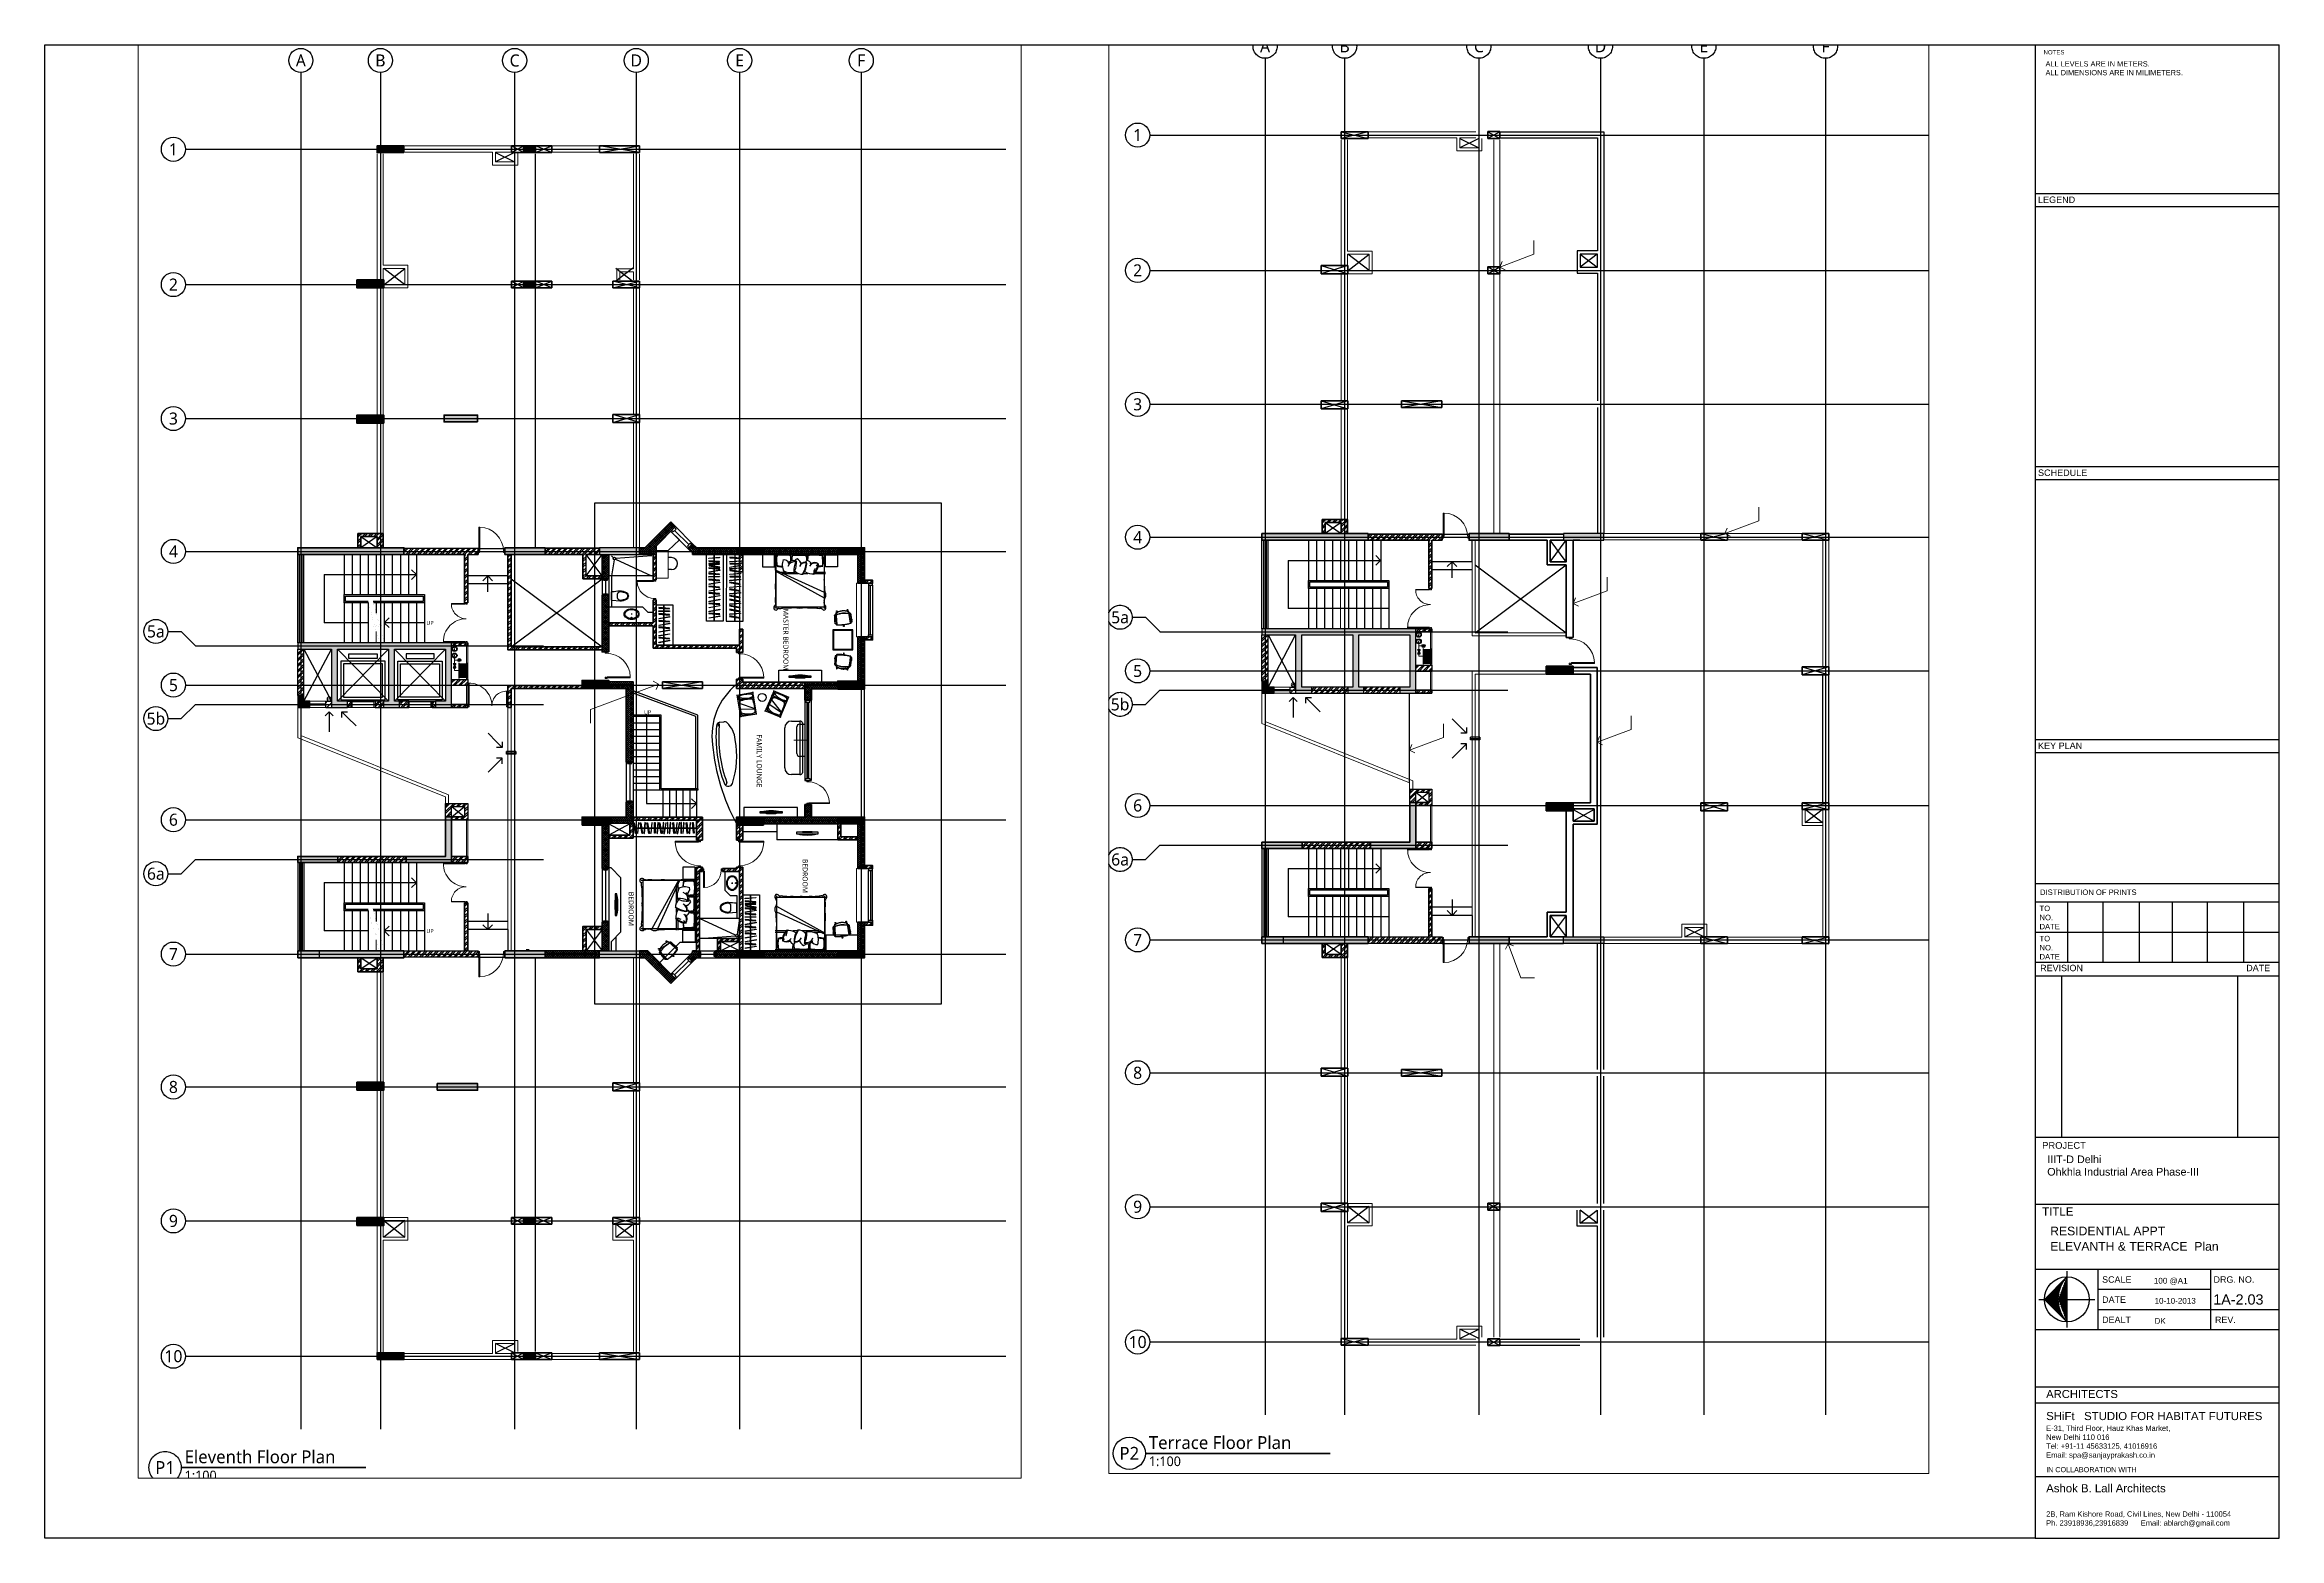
# Paper-space layout '1A - 2.03' of a CAD drawing. Header units: millimetres. Extents: x 0 to 834, y 0 to 558.
# The model-space entities are those that its viewports show. They can reach past a viewport. Long polylines and large blocks are cut down to what shows.
import ezdxf
from ezdxf.enums import TextEntityAlignment as Align

# ---------------------------------------------------------------- set-up
doc = ezdxf.new("R2010")
doc.units = ezdxf.units.MM
doc.header["$MEASUREMENT"] = 0
for name, pattern in [('CENTER2', [28.575, 19.05, -3.175, 3.175, -3.175]), ('DASHED', [0.75, 0.5, -0.25]), ('DASHED2', [0.375, 0.25, -0.125]), ('HIDDEN', [0.375, 0.25, -0.125])]:
    doc.linetypes.add(name, pattern=pattern)
for name, color, linetype in [('A-Anno Misc', 7, 'Continuous'), ('A-Anno-Dims', 7, 'Continuous'), ('A-Anno-Grid Lines', 154, 'Continuous'), ('A-Detail Lines 10', 8, 'Continuous'), ('A-Elevation', 4, 'Continuous'), ('A-Railing', 4, 'Continuous'), ('A-Sanitory', 181, 'Continuous'), ('A-Steps', 3, 'Continuous'), ('A-Wall Patt', 8, 'Continuous'), ('A-Window', 4, 'Continuous'), ('Anno_Labels', 7, 'Continuous'), ('S-Conc Patt', 9, 'Continuous'), ('TAGS', 7, 'Continuous')]:
    doc.layers.add(name, color=color, linetype=linetype)
for name, color, linetype, lineweight in [('A-Detail Lines', 8, 'Continuous', 25), ('A-Door', 4, 'Continuous', 9), ('A-DTLS-Elevation', 4, 'Continuous', 25), ('A-Ele Finish Layers', 6, 'Continuous', 18), ('A-Wall Ele', 3, 'Continuous', 20), ('A-Wall Sec', 1, 'Continuous', 30), ('A-WIN', 5, 'Continuous', 25), ('Ann_TitleBlock 2', 5, 'Continuous', 25), ('Anno_Tittleblock', 5, 'Continuous', 13), ('frntr', 42, 'Continuous', 9), ('HVAC Units', 60, 'Continuous', 30), ('P-Fixtures', 251, 'Continuous', 5), ('S-Concrete', 40, 'Continuous', 30), ('STAIR', 3, 'Continuous', 9), ('Wall HATCH', 8, 'Continuous', 15)]:
    doc.layers.add(name, color=color, linetype=linetype, lineweight=lineweight)
doc.layers.add('I-Furniture', color=7, linetype='Continuous', lineweight=25, true_color=0xd17000)
doc.layers.add('revised', color=7, linetype='Continuous', lineweight=30, true_color=0xd38827)
doc.layers.get('A-Anno-Dims').off()
doc.styles.get("Standard").update_dxf_attribs({"font": 'trebuc.ttf'})
doc.styles.add('TITLE', font='swissel.ttf', dxfattribs={"height": 4.3})
pattern_1 = [(45, (-2587125.2, -621214.32), (-106.06602, 106.06602), []), (45, (-2587054.5, -621214.32), (-106.06602, 106.06602), [])]
pattern_2 = [(45, (-1525842.6, -761657.07), (-106.066017, 106.066017), []), (45, (-1525771.88, -761657.07), (-106.066017, 106.066017), [])]
pattern_3 = [(225, (-1525842.595, -761657.066), (39.7747564, -39.7747564), []), (315, (-1525842.595, -761657.066), (39.7747564, 39.7747564), [])]
pattern_4 = [(45, (-1525842.6, -761774.57), (-106.066017, 106.066017), []), (45, (-1525771.88, -761774.57), (-106.066017, 106.066017), [])]
pattern_5 = [(45, (-1525842.6, -761539.57), (-106.066017, 106.066017), []), (45, (-1525771.88, -761539.57), (-106.066017, 106.066017), [])]
pattern_6 = [(45, (-1525842.6, -900357.49), (-106.066017, 106.066017), []), (45, (-1525771.88, -900357.49), (-106.066017, 106.066017), [])]
pattern_7 = [(45, (-2388678.84, -621264.32), (-106.066, 106.066), []), (45, (-2388608.13, -621264.32), (-106.066, 106.066), [])]
pattern_8 = [(45, (-2549971.93, -621214.32), (-106.06602, 106.06602), []), (45, (-2549901.22, -621214.32), (-106.06602, 106.06602), [])]
pattern_9 = [(45, (-1488689.32, -900357.49), (-106.066017, 106.066017), []), (45, (-1488618.61, -900357.49), (-106.066017, 106.066017), [])]
pattern_10 = [(45, (-2351525.57, -621264.32), (-106.066, 106.066), []), (45, (-2351454.86, -621264.32), (-106.066, 106.066), [])]

psp = doc.layouts.new('1A - 2.03')

msp = doc.modelspace()

# ---------------------------------------------------------------- texts
at = {"layer": 'TAGS'}
for s, height, p in [(' MASTER BEDROOM', 189.951, (-2381432.4, -610349.2)), ('FAMILY LOUNGE', 189.951, (-2382423.5, -615110.4)), (' BEDROOM', 189.95, (-2380714.2, -619691.2)), (' BEDROOM', 189.95, (-2387206.8, -620918.2))]:
    msp.add_text(s, height=height, rotation=270, dxfattribs=at).set_placement(p)

# ---------------------------------------------------------------- blocks, each defined once
blk = doc.blocks.new('IIITD WD A1- L Format')
at = {"layer": 'A-Wall Patt'}
h = blk.add_hatch(dxfattribs=at)
h.set_pattern_fill('ANSI37', color=256, scale=3.12893, style=0)
h.set_pattern_definition([(45, (778.53346, 85.467), (-0.276561, 0.276561), []), (135, (778.53346, 85.467), (-0.276561, -0.276561), [])])
edge = h.paths.add_edge_path()
edge.add_ellipse((797.15, 85.47), major_axis=(13.19, 0), ratio=0.999632, start_angle=138.45414, end_angle=180, ccw=False)
edge.add_line((787.28, 94.21), (778.53, 85.47))
edge.add_line((778.53, 85.47), (787.28, 76.72))
edge.add_ellipse((797.15, 85.47), major_axis=(13.19, 0), ratio=0.999632, start_angle=180, end_angle=221.54586, ccw=False)
for p, q in [((775, 573.91), (870, 573.91)), ((870, -7.57), (870, 573.91)), ((775, 516.02), (870, 516.02)), ((775, 510.86), (870, 510.86)), ((775, 409.74), (870, 409.74)), ((870, 404.57), (775, 404.57)), ((775, 303.46), (870, 303.46)), ((870, 298.29), (775, 298.29)), ((775, 247.33), (870, 247.33)), ((775, 240.19), (870, 240.19)), ((787.59, 240.19), (787.59, 216.69)), ((801.33, 240.19), (801.33, 216.69)), ((815.48, 240.19), (815.48, 216.69)), ((828.23, 240.19), (828.23, 216.69)), ((841.98, 240.19), (841.98, 216.69)), ((856.12, 240.19), (856.12, 216.69)), ((775, 228.44), (870, 228.44)), ((775, 216.69), (870, 216.69)), ((775, 216.69), (840.13, 216.69)), ((775, 211.47), (870, 211.47)), ((785.25, 211.47), (785.25, 148.57)), ((853.73, 211.47), (853.73, 148.57)), ((775, 148.57), (870, 148.57)), ((775, 122.55), (870, 122.55)), ((775, 97.24), (870, 97.24)), ((775, 97.24), (870, 97.24)), ((787.28, 96.4), (787.28, 74.53)), ((799.51, 73.74), (799.51, 97.24)), ((843.37, 73.74), (843.37, 97.24)), ((787.28, 94.21), (778.53, 85.47)), ((799.51, 89.41), (843.37, 89.41)), ((776.34, 85.47), (778.53, 85.47)), ((778.53, 85.47), (787.28, 76.72)), ((783.96, 85.47), (798.22, 85.47)), ((799.51, 81.57), (843.37, 81.57)), ((843.37, 81.57), (870, 81.57)), ((775, 73.74), (846.02, 73.74)), ((775, 73.74), (870, 73.74)), ((775, 51.39), (870, 51.39)), ((775, 45.13), (870, 45.13)), ((775, 16.54), (870, 16.54)), ((775, -7.57), (870, -7.57))]:
    blk.add_line(p, q)
at = {"extrusion": (0, 0, -1)}
for centre, major_axis, start_param, end_param in [((787.28, 85.47), (8.75, 0), -1.570796, 4.712389), ((797.15, 85.47), (13.19, 0), 2.416481, 3.866705)]:
    blk.add_ellipse(centre, major_axis=major_axis, ratio=0.999632, start_param=start_param, end_param=end_param, dxfattribs=at)
at = {"layer": 'Anno_Tittleblock', "color": 5}
blk.add_lwpolyline([(0, -7.57), (775, -7.57), (775, 573.91), (0, 573.91)], close=True, dxfattribs=at)
at = {"style": 'TITLE'}
for s, height, p in [('PROJECT', 2.611, (777.68, 144.09)), ('TITLE', 3.207, (777.68, 118.06))]:
    blk.add_text(s, height=height, dxfattribs=at).set_placement(p)
at = {"attachment_point": 1}
for s, insert, char_height in [('{\\fSwis721 LtEx BT|b0|i0|c0|p34;NOTES}', (778.23, 571.81), 1.6859), ('{\\fSwis721 LtEx BT|b0|i0|c0|p34;LEGEND}', (776.07, 514.81), 2.5175), ('{\\fSwis721 LtEx BT|b0|i0|c0|p34;SCHEDULE }', (776.07, 408.53), 2.5175), ('{\\fSwis721 LtEx BT|b0|i0|c0|p34;KEY PLAN }', (776.07, 302.25), 2.5175), ('{\\fSwis721 LtEx BT|b0|i0|c0|p34;DISTRIBUTION OF PRINTS}', (776.85, 245.02), 2.1241), ('{\\fSwis721 LtEx BT|b0|i0|c0|p34;TO\\PNO.\\PDATE}', (776.65, 238.73), 2.1241), ('{\\fSwis721 LtEx BT|b0|i0|c0|p34;TO\\PNO.\\PDATE}', (776.65, 226.98), 2.1241), ('{\\fSwis721 LtEx BT|b0|i0|c0|p34;REVISION}', (776.9, 215.71), 2.4923), ('{\\fSwis721 LtEx BT|b0|i0|c0|p34;DATE}', (857.14, 215.71), 2.4923), ('{\\fSwis721 LtEx BT|b0|i0|c0|p34;SCALE}', (801.02, 94.43), 2.4923), ('{\\fSwis721 LtEx BT|b0|i0|c0|p34;DRG. NO.}', (844.38, 94.43), 2.5), ('{\\fSwis721 LtEx BT|b0|i0|c0|p34;DATE}', (801.02, 86.6), 2.4923), ('{\\fSwis721 LtEx BT|b0|i0|c0|p34;DEALT}', (801.02, 78.77), 2.4923), ('{\\fSwis721 LtEx BT|b0|i0|c0|p34;REV.}', (844.95, 78.77), 2.4923), ('{\\fSwis721 LtEx BT|b0|i0|c0|p34;\\H1.5645x;ARCHITECTS\\H0.6392x;\\P\\H0.99997x;\\P\\H1.586x;SHiFt   STUDIO FOR HABITAT FUTURES\\P\\H0.65838x;E-31, Third Floor, Hauz Khas Market, \\PNew Delhi 110 016\\PTel: +91-11 45633125, 41016916\\PEmail: spa@sanjayprakash.co.in}', (779.24, 50.18), 2), ('{\\fSwis721 LtEx BT|b0|i0|c0|p34;IN COLLABORATION WITH\\P\\P\\H1.586x;Ashok B. Lall Architects\\P\\P\\H0.6584x;2B, Ram Kishore Road, Civil Lines, New Delhi - 110054\\PPh. 23918936,23916839      Email: ablarch@gmail.com}', (779.24, 20.18), 2)]:
    blk.add_mtext(s, dxfattribs=dict(at, insert=insert, char_height=char_height))
at = {"insert": (779, 567.48), "char_height": 2.05, "width": 64.2608, "attachment_point": 1, "style": 'TITLE'}
blk.add_mtext('{\\fSwis721 Ex BT|b0|i0|c0|p34;ALL LEVELS ARE IN METERS.\\PALL DIMENSIONS ARE IN MILIMETERS.}', dxfattribs=at)
at = {"style": 'TITLE'}
for tag, p, height in [('PROJECT NAME 1', (779.17, 137.4), 2.98), ('PROJECT NAME 2', (779.17, 132.23), 2.98), ('PROJECT_NAME_3', (779.17, 127.37), 2.98), ('1:100@A1', (818.06, 91.92), 2.25), ('A-2.03', (844.81, 84.28), 4), ('06.05.04??', (821.96, 84.64), 2.25), ('AC', (827.5, 76.14), 2.25), ('A', (858.85, 75.94), 3.66)]:
    blk.add_attdef(tag, p, '', height=height, dxfattribs=at)
for p in [(780.3, 113.01), (780.3, 106.37)]:
    blk.add_attdef('FIRST FLOOR PLAN', text='', height=3.39, dxfattribs=at).set_placement(p, align=Align.TOP_LEFT)
blk = doc.blocks.new('Bay Win TRIAN')
at = {"layer": 'A-Window'}
for p, q in [((20763, -7059), (20127, -6422)), ((20940, -6882), (20304, -6245))]:
    blk.add_line(p, q, dxfattribs=at)
at = {"layer": 'A-Window', "color": 2, "lineweight": 30}
blk.add_line((20269, -6387), (20799, -6917), dxfattribs=at)
at = {"layer": 'A-Window'}
for points in [[(20269, -6281), (20322, -6334), (20215, -6440), (20162, -6387)], [(20905, -6917), (20852, -6864), (20746, -6970), (20799, -7023)]]:
    blk.add_lwpolyline(points, dxfattribs=at)
blk = doc.blocks.new('Toilet Win')
at = {"layer": 'A-Window', "color": 2, "lineweight": 30}
blk.add_line((22742, -8048), (22742, -8548), dxfattribs=at)
at = {"layer": 'A-Window'}
for points in [[(22617, -7998), (22617, -8598)], [(22667, -7998), (22667, -8048), (22817, -8048), (22817, -7998)], [(22867, -7998), (22867, -8598)], [(22667, -8598), (22667, -8548), (22817, -8548), (22817, -8598)]]:
    blk.add_lwpolyline(points, dxfattribs=at)
blk = doc.blocks.new('Bay Win Rec')
at = {"layer": 'A-Wall Ele'}
for points in [[(27370, -13729), (29370, -13729)], [(27370, -13729), (27370, -13779)], [(29370, -13729), (29370, -13779)]]:
    blk.add_lwpolyline(points, dxfattribs=at)
at = {"layer": 'A-Window'}
for p, q in [((27445, -14179), (29295, -14179)), ((27445, -14329), (29295, -14329))]:
    blk.add_line(p, q, dxfattribs=at)
at = {"layer": 'A-Window', "color": 2, "lineweight": 30}
blk.add_line((29295, -14254), (27445, -14254), dxfattribs=at)
at = {"layer": 'A-Window'}
for points in [[(27370, -14179), (27445, -14179), (27445, -14329), (27370, -14329)], [(29370, -14179), (29295, -14179), (29295, -14329), (29370, -14329)]]:
    blk.add_lwpolyline(points, dxfattribs=at)
blk = doc.blocks.new('ABL_Door_S - 1000 x 2100-11-3 Second Floor Lvl')
at = {"layer": 'A-Door', "color": 5}
for p, q in [((-500, 38), (-450, 38)), ((-500, -38), (-500, 38)), ((-450, 38), (-450, -3)), ((450, 38), (450, -3)), ((500, 38), (450, 38)), ((500, -38), (500, 38)), ((-500, -38), (-465, -38)), ((-465, -3), (-450, -3)), ((-465, -38), (-465, -3)), ((-430, -38), (-465, -38)), ((465, -3), (450, -3)), ((465, -38), (465, -3)), ((500, -38), (465, -38))]:
    blk.add_line(p, q, dxfattribs=at)
at = {"layer": 'A-Door', "color": 5, "lineweight": 18}
for p, q in [((-465, -38), (-465, -902)), ((-430, -38), (-430, -902)), ((-430, -902), (-465, -902))]:
    blk.add_line(p, q, dxfattribs=at)
at = {"layer": 'A-Door'}
blk.add_arc((-450, -3), 900, 271.27334, 0, dxfattribs=at)
blk = doc.blocks.new('ABL_Door_S - 750 x 2100-5-3 Second Floor Lvl')
at = {"layer": 'A-Door', "color": 5, "lineweight": 18}
for p, q in [((-375, 38), (-325, 38)), ((-375, -38), (-375, 38)), ((-325, 38), (-325, -3)), ((325, 38), (325, -3)), ((375, 38), (325, 38)), ((375, -38), (375, 38)), ((-375, -38), (-340, -38)), ((-340, -3), (-325, -3)), ((-340, -38), (-340, -3)), ((-340, -38), (-340, -652)), ((-305, -38), (-340, -38)), ((-305, -38), (-305, -652)), ((340, -3), (325, -3)), ((340, -38), (340, -3)), ((375, -38), (340, -38))]:
    blk.add_line(p, q, dxfattribs=at)
blk.add_lwpolyline([(-340, -652), (-305, -652)], dxfattribs=at)
at = {"layer": 'A-Door', "lineweight": 18}
blk.add_arc((-325, -3), 650, 271.76323, 0, dxfattribs=at)
blk = doc.blocks.new('Grid Head')
blk.add_circle((0, 0), 3)
at = {"layer": 'Anno_Labels'}
blk.add_attdef('GRID_NAME', text='', height=3, dxfattribs=at).set_placement((0, 0), align=Align.MIDDLE_CENTER)
blk = doc.blocks.new('Grid Residences')
for points in [[(-17087, 3578), (-17087, 3078), (-16557, 2548)], [(-11297, 3578), (-11297, 3078), (-10767, 2548)], [(-8045, 3578), (-8045, 3078), (-8576, 2548)]]:
    blk.add_lwpolyline(points)
at = {"layer": 'A-Anno-Grid Lines', "linetype": 'CENTER2', "ltscale": 50}
for p, q in [((-35097, 2923), (-35097, -27704)), ((-30047, 2923), (-30047, -27704)), ((-25047, 2923), (-25047, -27704)), ((-20087, 2923), (-20087, -27704)), ((-16557, 2548), (-16557, -10441)), ((-15072, 2923), (-15072, -27704)), ((-10767, 2548), (-10767, -10441)), ((-10047, 2923), (-10047, -27704)), ((-8587, 2548), (-8587, -10441)), ((-5057, 2923), (-5057, -27704)), ((-97, 2923), (-97, -27704)), ((4903, 2923), (4903, -27704)), ((9953, 2923), (9953, -27704)), ((12818, -1384), (-37818, -1384)), ((12818, -4354), (-37818, -4354)), ((12818, -9364), (-37818, -9364)), ((12818, -13904), (-37818, -13904)), ((12818, -17764), (-37818, -17764)), ((12818, -22304), (-37818, -22304))]:
    blk.add_line(p, q, dxfattribs=at)
at = {"layer": 'A-Anno-Grid Lines'}
blk.add_line((-19972, -2065), (-20202, -2065), dxfattribs=at)
ref = blk.add_blockref('Grid Head', (-17087, 4028), dxfattribs=dict(xscale=150, yscale=150, zscale=150, rotation=270))
ref.add_attrib('GRID_NAME', '6a', dxfattribs={"height": 450, "rotation": 270}).set_placement((-17087, 4028), align=Align.MIDDLE_CENTER)
ref = blk.add_blockref('Grid Head', (-11297, 4028), dxfattribs=dict(xscale=150, yscale=150, zscale=150, rotation=270))
ref.add_attrib('GRID_NAME', '5b', dxfattribs={"height": 450, "rotation": 270}).set_placement((-11297, 4028), align=Align.MIDDLE_CENTER)
ref = blk.add_blockref('Grid Head', (-8045, 4028), dxfattribs=dict(xscale=150, yscale=150, zscale=150, rotation=270))
ref.add_attrib('GRID_NAME', '5a', dxfattribs={"height": 450, "rotation": 270}).set_placement((-8045, 4028), align=Align.MIDDLE_CENTER)
ref = blk.add_blockref('Grid Head', (-35097, 3373), dxfattribs=dict(xscale=150, yscale=150, zscale=150, rotation=270))
ref.add_attrib('GRID_NAME', '10', dxfattribs={"height": 450, "rotation": 270}).set_placement((-35097, 3373), align=Align.MIDDLE_CENTER)
ref = blk.add_blockref('Grid Head', (-30047, 3373), dxfattribs=dict(xscale=150, yscale=150, zscale=150, rotation=270))
ref.add_attrib('GRID_NAME', '9', dxfattribs={"height": 450, "rotation": 270}).set_placement((-30047, 3373), align=Align.MIDDLE_CENTER)
ref = blk.add_blockref('Grid Head', (-25047, 3373), dxfattribs=dict(xscale=150, yscale=150, zscale=150, rotation=270))
ref.add_attrib('GRID_NAME', '8', dxfattribs={"height": 450, "rotation": 270}).set_placement((-25047, 3373), align=Align.MIDDLE_CENTER)
ref = blk.add_blockref('Grid Head', (-20087, 3373), dxfattribs=dict(xscale=150, yscale=150, zscale=150, rotation=270))
ref.add_attrib('GRID_NAME', '7', dxfattribs={"height": 450, "rotation": 270}).set_placement((-20087, 3373), align=Align.MIDDLE_CENTER)
ref = blk.add_blockref('Grid Head', (-15072, 3373), dxfattribs=dict(xscale=150, yscale=150, zscale=150, rotation=270))
ref.add_attrib('GRID_NAME', '6', dxfattribs={"height": 450, "rotation": 270}).set_placement((-15072, 3373), align=Align.MIDDLE_CENTER)
ref = blk.add_blockref('Grid Head', (-10047, 3373), dxfattribs=dict(xscale=150, yscale=150, zscale=150, rotation=270))
ref.add_attrib('GRID_NAME', '5', dxfattribs={"height": 450, "rotation": 270}).set_placement((-10047, 3373), align=Align.MIDDLE_CENTER)
ref = blk.add_blockref('Grid Head', (-5057, 3373), dxfattribs=dict(xscale=150, yscale=150, zscale=150, rotation=270))
ref.add_attrib('GRID_NAME', '4', dxfattribs={"height": 450, "rotation": 270}).set_placement((-5057, 3373), align=Align.MIDDLE_CENTER)
ref = blk.add_blockref('Grid Head', (-97, 3373), dxfattribs=dict(xscale=150, yscale=150, zscale=150, rotation=270))
ref.add_attrib('GRID_NAME', '3', dxfattribs={"height": 450, "rotation": 270}).set_placement((-97, 3373), align=Align.MIDDLE_CENTER)
ref = blk.add_blockref('Grid Head', (4903, 3373), dxfattribs=dict(xscale=150, yscale=150, zscale=150, rotation=270))
ref.add_attrib('GRID_NAME', '2', dxfattribs={"height": 450, "rotation": 270}).set_placement((4903, 3373), align=Align.MIDDLE_CENTER)
ref = blk.add_blockref('Grid Head', (9953, 3373), dxfattribs=dict(xscale=150, yscale=150, zscale=150, rotation=270))
ref.add_attrib('GRID_NAME', '1', dxfattribs={"height": 450, "rotation": 270}).set_placement((9953, 3373), align=Align.MIDDLE_CENTER)
ref = blk.add_blockref('Grid Head', (13268, -1384), dxfattribs=dict(xscale=150, yscale=150, zscale=150, rotation=270))
ref.add_attrib('GRID_NAME', 'A', dxfattribs={"height": 450, "rotation": 270}).set_placement((13268, -1384), align=Align.MIDDLE_CENTER)
ref = blk.add_blockref('Grid Head', (13268, -4354), dxfattribs=dict(xscale=150, yscale=150, zscale=150, rotation=270))
ref.add_attrib('GRID_NAME', 'B', dxfattribs={"height": 450, "rotation": 270}).set_placement((13268, -4354), align=Align.MIDDLE_CENTER)
ref = blk.add_blockref('Grid Head', (13268, -9364), dxfattribs=dict(xscale=150, yscale=150, zscale=150, rotation=270))
ref.add_attrib('GRID_NAME', 'C', dxfattribs={"height": 450, "rotation": 270}).set_placement((13268, -9364), align=Align.MIDDLE_CENTER)
ref = blk.add_blockref('Grid Head', (13268, -13904), dxfattribs=dict(xscale=150, yscale=150, zscale=150, rotation=270))
ref.add_attrib('GRID_NAME', 'D', dxfattribs={"height": 450, "rotation": 270}).set_placement((13268, -13904), align=Align.MIDDLE_CENTER)
ref = blk.add_blockref('Grid Head', (13268, -17764), dxfattribs=dict(xscale=150, yscale=150, zscale=150, rotation=270))
ref.add_attrib('GRID_NAME', 'E', dxfattribs={"height": 450, "rotation": 270}).set_placement((13268, -17764), align=Align.MIDDLE_CENTER)
ref = blk.add_blockref('Grid Head', (13268, -22304), dxfattribs=dict(xscale=150, yscale=150, zscale=150, rotation=270))
ref.add_attrib('GRID_NAME', 'F', dxfattribs={"height": 450, "rotation": 270}).set_placement((13268, -22304), align=Align.MIDDLE_CENTER)
blk = doc.blocks.new('ABL_Door_S - 900 x 2100-6-3 Second Floor Lvl')
at = {"layer": 'A-Door', "color": 5, "lineweight": 18}
for p, q in [((-450, 37), (-400, 37)), ((-450, -38), (-450, 37)), ((-400, 37), (-400, -3)), ((400, 37), (400, -3)), ((450, 37), (400, 37)), ((450, -38), (450, 37)), ((-450, -38), (-415, -38)), ((-380, -38), (-450, -38)), ((-415, -3), (-400, -3)), ((-415, -38), (-415, -3)), ((-415, -38), (-415, -802)), ((-380, -38), (-380, -802)), ((415, -3), (400, -3)), ((415, -38), (415, -3)), ((450, -38), (415, -38))]:
    blk.add_line(p, q, dxfattribs=at)
blk.add_lwpolyline([(-380, -802), (-415, -802)], dxfattribs=at)
blk.add_arc((-400, -3), 800, 268.92564, 271.07436, dxfattribs=at)
at = {"layer": 'A-Door', "lineweight": 18}
blk.add_arc((-400, -3), 800, 271.43254, 0, dxfattribs=at)
blk = doc.blocks.new('dw d u s')
at = {"layer": 'A-Window'}
blk.add_line((-18535, -154670), (-18535, -154900), dxfattribs=at)
at = {"layer": 'A-Window', "color": 2, "lineweight": 60}
blk.add_line((-15610, -154785), (-18460, -154785), dxfattribs=at)
at = {"layer": 'A-Window'}
for points in [[(-15535, -154670), (-18535, -154670)], [(-18535, -154710), (-18460, -154710), (-18460, -154860), (-18535, -154860)], [(-15535, -154900), (-18535, -154900)], [(-15535, -154710), (-15610, -154710), (-15610, -154860), (-15535, -154860)]]:
    blk.add_lwpolyline(points, dxfattribs=at)
at = {"layer": 'A-Door'}
blk.add_blockref('ABL_Door_S - 900 x 2100-6-3 Second Floor Lvl', (-18985, -154785), dxfattribs=at)
blk = doc.blocks.new('Win 2000 @ 300W')
at = {"layer": 'A-Window', "color": 2, "lineweight": 30}
blk.add_line((1950, -125), (50, -125), dxfattribs=at)
at = {"layer": 'A-Window'}
for points in [[(2000, 0), (0, 0)], [(0, -50), (50, -50), (50, -200), (0, -200)], [(2000, -250), (0, -250)], [(2000, -50), (1950, -50), (1950, -200), (2000, -200)]]:
    blk.add_lwpolyline(points, dxfattribs=at)
blk = doc.blocks.new('Kitchen Win 1500')
at = {"layer": 'A-Window', "color": 2, "lineweight": 30}
blk.add_line((-37322, -4779), (-38722, -4779), dxfattribs=at)
at = {"layer": 'A-Window'}
for points in [[(-37272, -4654), (-38772, -4654)], [(-38772, -4704), (-38722, -4704), (-38722, -4854), (-38772, -4854)], [(-37272, -4904), (-38772, -4904)], [(-37272, -4704), (-37322, -4704), (-37322, -4854), (-37272, -4854)]]:
    blk.add_lwpolyline(points, dxfattribs=at)
blk = doc.blocks.new('Shaft 2')
at = {"layer": 'A-Detail Lines'}
for p, q in [((-10900, 51347), (-10100, 51947)), ((-10900, 51947), (-10100, 51347))]:
    blk.add_line(p, q, dxfattribs=at)
blk = doc.blocks.new('s4')
at = {"layer": 'A-Detail Lines'}
for p, q in [((-34965, 58707), (-35580, 59497)), ((-34965, 59496), (-35580, 58707))]:
    blk.add_line(p, q, dxfattribs=at)
blk = doc.blocks.new('s5')
at = {"layer": 'A-Detail Lines'}
for p, q in [((-39900, 54612), (-39550, 55322)), ((-39900, 55322), (-39550, 54612))]:
    blk.add_line(p, q, dxfattribs=at)
blk = doc.blocks.new('s6')
at = {"layer": 'A-Detail Lines'}
for p, q in [((-35585, 50832), (-35100, 50197)), ((-35585, 50197), (-35100, 50832))]:
    blk.add_line(p, q, dxfattribs=at)
blk = doc.blocks.new('s11')
at = {"layer": 'A-Detail Lines'}
for p, q in [((-25565, 59747), (-25150, 60347)), ((-25565, 60347), (-25150, 59747))]:
    blk.add_line(p, q, dxfattribs=at)
blk = doc.blocks.new('Big Door Garbage')
at = {"layer": 'A-Door', "color": 5, "lineweight": 18}
for p, q in [((-12550, 128778), (-12500, 128778)), ((-12550, 128703), (-12550, 128778)), ((-12550, 128703), (-12515, 128703)), ((-12515, 128738), (-12500, 128738)), ((-12515, 128703), (-12515, 128738)), ((-12500, 128703), (-12515, 128703)), ((-12515, 128700), (-12515, 128189)), ((-12500, 128778), (-12500, 128738)), ((-12499, 128700), (-12499, 128189)), ((-11101, 128700), (-11101, 127889)), ((-11100, 128778), (-11100, 128738)), ((-11050, 128778), (-11100, 128778)), ((-11085, 128738), (-11100, 128738)), ((-11100, 128703), (-11085, 128703)), ((-11085, 128703), (-11085, 128738)), ((-11050, 128703), (-11085, 128703)), ((-11085, 128700), (-11085, 127889)), ((-11050, 128703), (-11050, 128778))]:
    blk.add_line(p, q, dxfattribs=at)
at = {"layer": 'A-Door', "lineweight": 18}
for centre, radius, start, end in [((-12499, 128738), 549, 268.3162, 0), ((-11101, 128738), 849, 180, 271.32233)]:
    blk.add_arc(centre, radius, start, end, dxfattribs=at)
blk = doc.blocks.new('su')
at = {"layer": 'A-Detail Lines'}
for p, q in [((200582, 6823), (200582, 3573)), ((200582, 3573), (202447, 3573)), ((202447, 3573), (202267, 3753)), ((202447, 3573), (202267, 3393))]:
    blk.add_line(p, q, dxfattribs=at)
at = {"layer": 'A-DTLS-Elevation'}
for p, q in [((201132, 6873), (200082, 6873)), ((201132, 4123), (201132, 6873)), ((202497, 4123), (201132, 4123))]:
    blk.add_line(p, q, dxfattribs=at)
at = {"layer": 'A-Steps'}
for p, q in [((201082, 6823), (200082, 6823)), ((201082, 4073), (201082, 6823)), ((201082, 6573), (200082, 6573)), ((201082, 6323), (200082, 6323)), ((201082, 6073), (200082, 6073)), ((201082, 5823), (200082, 5823)), ((201082, 5573), (200082, 5573)), ((201082, 5323), (200082, 5323)), ((201082, 5073), (200082, 5073)), ((201082, 4823), (200082, 4823)), ((201082, 4573), (200082, 4573)), ((201082, 4323), (200082, 4323)), ((201082, 4073), (200082, 4073)), ((202497, 4073), (201082, 4073)), ((201197, 4073), (201197, 3073)), ((201447, 4073), (201447, 3073)), ((201697, 4073), (201697, 3073)), ((201947, 4073), (201947, 3073)), ((202197, 4073), (202197, 3073)), ((202447, 4073), (202447, 3073))]:
    blk.add_line(p, q, dxfattribs=at)
at = {"layer": 'A-Steps', "linetype": 'DASHED2', "ltscale": 1000}
blk.add_line((202497, 4123), (202497, 4073), dxfattribs=at)
at = {"layer": 'A-Detail Lines', "insert": (200494, 7057), "char_height": 150, "width": 588.38, "attachment_point": 1}
blk.add_mtext('UP', dxfattribs=at)
blk = doc.blocks.new('bs1')
at = {"layer": 'A-Detail Lines'}
for points in [[(-2919, 11908), (481, 9373)], [(-2919, 9373), (481, 11908)]]:
    blk.add_lwpolyline(points, dxfattribs=at)
blk = doc.blocks.new('Sink TOILET')
for points in [[(1123786, -93318, -0.12976), (1123805, -93245, -0.106426), (1123866, -93176, -0.084431), (1123952, -93133, -0.073534), (1124061, -93117, -0.073534), (1124169, -93133, -0.084431), (1124255, -93176, -0.106426), (1124316, -93245, -0.12976), (1124336, -93318, -0.12976), (1124316, -93391, -0.106426), (1124255, -93460, -0.084431), (1124169, -93503, -0.073534), (1124061, -93519, -0.073534), (1123952, -93503, -0.084431), (1123866, -93460, -0.106426), (1123805, -93391, -0.12976)], [(1123815, -93318, -0.12976), (1123830, -93259, -0.106426), (1123883, -93199, -0.084431), (1123960, -93161, -0.073534), (1124061, -93146, -0.073534), (1124161, -93161, -0.084431), (1124238, -93199, -0.106426), (1124291, -93259, -0.12976), (1124307, -93318, -0.12976), (1124291, -93377, -0.106426), (1124238, -93437, -0.084431), (1124161, -93475, -0.073534), (1124061, -93490, -0.073534), (1123960, -93475, -0.084431), (1123883, -93437, -0.106426), (1123830, -93377, -0.12976)]]:
    blk.add_lwpolyline(points, format="xyb", close=True)
for radius in [17.8, 12.2]:
    blk.add_circle((1124061, -93182), radius)
at = {"layer": 'A-Detail Lines'}
for points in [[(1124041, -93318), (1124081, -93318)], [(1124061, -93338), (1124061, -93298)]]:
    blk.add_lwpolyline(points, dxfattribs=at)
blk = doc.blocks.new('Arrsng 2')
at = {"layer": 'A-Sanitory'}
for points in [[(-3869, -15557), (-4162, -15527, -0.384412), (-4184, -15502), (-4184, -15222, -0.383904), (-4162, -15197, -0.001434), (-3871, -15167, -0.140641), (-3624, -15237, -0.259738), (-3554, -15362, -0.259738), (-3624, -15487, -0.139471)], [(-3959, -15427), (-3959, -15297, -0.422961), (-3856, -15197, -0.13189), (-3640, -15262, -0.259738), (-3584, -15362, -0.259738), (-3640, -15462, -0.13189), (-3856, -15527, -0.422961)]]:
    blk.add_lwpolyline(points, format="xyb", close=True, dxfattribs=at)
blk.add_arc((-3868, -15192), 25, 89.83998, 95.7189, dxfattribs=at)
blk = doc.blocks.new('h b  b')
at = {"layer": 'A-Detail Lines'}
for points in [[(67669, 2773), (66879, 2343)], [(66879, 2773), (67669, 2343)]]:
    blk.add_lwpolyline(points, dxfattribs=at)
blk = doc.blocks.new('View Tag')
blk.add_circle((0, 0), 3)
at = {"layer": 'Anno_Labels'}
blk.add_attdef('VIEW_TYPE', text='', height=2.4, dxfattribs=at).set_placement((0, 0), align=Align.MIDDLE_CENTER)
for tag, height, p in [('VIEW_NAME', 2.4, (3.64, 2)), ('VIEW_SCALE', 1.8, (3.64, -1.48))]:
    blk.add_attdef(tag, text='', height=height, dxfattribs=at).set_placement(p, align=Align.MIDDLE_LEFT)
blk = doc.blocks.new('Stair win rail')
at = {"layer": 'A-Window', "color": 3}
for p, q in [((-21550, -3507), (-24850, -3507)), ((-21550, -3607), (-24850, -3607))]:
    blk.add_line(p, q, dxfattribs=at)
at = {"layer": 'A-Window'}
for points in [[(-21550, -3442), (-24850, -3442)], [(-21550, -3672), (-24850, -3672)]]:
    blk.add_lwpolyline(points, dxfattribs=at)
blk = doc.blocks.new('Data Shaft Door')
at = {"layer": 'A-Door'}
for points in [[(-15745, -10152), (-15045, -10152)], [(-15745, -10202), (-15045, -10202)]]:
    blk.add_lwpolyline(points, dxfattribs=at)
blk = doc.blocks.new('Fire Hyd Shaft Door')
at = {"layer": 'A-Door'}
for points in [[(-14815, -10152), (-13565, -10152)], [(-14815, -10202), (-13565, -10202)]]:
    blk.add_lwpolyline(points, dxfattribs=at)
blk = doc.blocks.new('f h')
at = {"layer": 'A-WIN'}
for p, q in [((1010874, -78570), (1010972, -78570)), ((1010874, -78570), (1010972, -78734)), ((1010972, -78570), (1010874, -78734)), ((1010874, -78734), (1010972, -78734)), ((1011088, -78536), (1011088, -79120)), ((1011088, -78575), (1011368, -78575)), ((1011088, -79081), (1011368, -79081)), ((1011368, -78536), (1011368, -79120))]:
    blk.add_line(p, q, dxfattribs=at)
at = {"layer": 'A-WIN', "ltscale": 50}
for centre, radius in [((1010924, -78269), 93.8), ((1010925, -78023), 93.8), ((1010924, -78269), 75), ((1010925, -78023), 75)]:
    blk.add_circle(centre, radius, dxfattribs=at)
at = {"layer": 'A-WIN'}
blk.add_circle((1011100, -78441), 56.6, dxfattribs=at)
at = {"layer": 'Wall HATCH'}
for p, q in [((1010923, -78570), (1010923, -78344)), ((1011140, -78401), (1011060, -78481)), ((1011140, -78481), (1011060, -78401)), ((1010923, -78441), (1011044, -78441)), ((1010923, -78828), (1010923, -78734)), ((1011088, -78828), (1010923, -78828)), ((1011123, -78575), (1011123, -79081)), ((1011158, -78575), (1011158, -79081)), ((1011193, -78575), (1011193, -79081)), ((1011228, -78575), (1011228, -79081)), ((1011263, -78575), (1011263, -79081)), ((1011298, -78575), (1011298, -79081)), ((1011333, -78575), (1011333, -79081))]:
    blk.add_line(p, q, dxfattribs=at)
at = {"layer": 'Wall HATCH', "ltscale": 50}
for centre in [(1010897, -78242), (1010899, -77997)]:
    blk.add_arc(centre, 37.5, 314.62668, 134.62668, dxfattribs=at)
at = {"layer": 'Wall HATCH'}
for centre in [(1010950, -78296), (1010952, -78050)]:
    blk.add_arc(centre, 37.5, 134.62668, 314.62668, dxfattribs=at)
blk = doc.blocks.new('Lift Door')
at = {"layer": 'A-Door'}
for p, q in [((-15830, -5817), (-15830, -6617)), ((-15625, -6617), (-15625, -5817)), ((-15600, -6617), (-15600, -5817))]:
    blk.add_line(p, q, dxfattribs=at)
for points in [[(-15830, -5767), (-15830, -5817), (-15600, -5817), (-15600, -5767)], [(-15830, -6667), (-15830, -6617), (-15600, -6617), (-15600, -6667)]]:
    blk.add_lwpolyline(points, dxfattribs=at)
blk = doc.blocks.new('Lift Room')
at = {"layer": 'A-Detail Lines'}
for p, q in [((-15630, 122950), (-13680, 124850)), ((-15630, 124850), (-13680, 122950))]:
    blk.add_line(p, q, dxfattribs=at)
blk.add_lwpolyline([(-15480, 124625), (-14230, 124625), (-14230, 123175), (-15480, 123175)], close=True, dxfattribs=at)
at = {"layer": 'A-Elevation'}
for points in [[(-15580, 124725), (-14130, 124725), (-14130, 123075), (-15580, 123075)], [(-13855, 124425), (-14030, 124425), (-14030, 123375), (-13855, 123375)]]:
    blk.add_lwpolyline(points, close=True, dxfattribs=at)
blk = doc.blocks.new('Shaft Door D')
at = {"layer": 'A-Wall Patt'}
h = blk.add_hatch(dxfattribs=at)
h.set_pattern_fill('ANSI32', color=256, scale=400, style=0)
h.set_pattern_definition([(45, (-9829.33, 7062.98), (-106.066, 106.066), []), (45, (-9758.61, 7062.98), (-106.07, 106.07), [])])
h.paths.add_polyline_path([(-9624, 7293), (-9829, 7293), (-9829, 7063), (-9624, 7063)])
at = {"layer": 'A-Door'}
for points in [[(-10429, 7293), (-9829, 7293)], [(-10429, 7203), (-9829, 7203)], [(-10429, 7153), (-9829, 7153)], [(-9829, 7063), (-10429, 7063)]]:
    blk.add_lwpolyline(points, dxfattribs=at)
at = {"layer": 'A-Wall Sec'}
for points in [[(-9829, 7063), (-9829, 7293), (-9624, 7293)], [(-9829, 7063), (-9624, 7063)]]:
    blk.add_lwpolyline(points, dxfattribs=at)
blk = doc.blocks.new('Elec Shaft Door')
at = {"layer": 'A-Door'}
for p, q in [((-21320, 55997), (-19955, 55997)), ((-21320, 55947), (-19955, 55947))]:
    blk.add_line(p, q, dxfattribs=at)
blk = doc.blocks.new('A$C7A496187')
at = {"layer": 'A-Detail Lines'}
for p, q in [((-5250, 2550), (-5250, 750)), ((-5250, 2550), (-1800, 2550)), ((-1802, 2548), (-1982, 2728)), ((-1802, 2548), (-1982, 2368)), ((-3000, 750), (-2820, 930)), ((-3600, 750), (-5250, 750)), ((-1500, 750), (-3000, 750)), ((-3000, 750), (-2820, 570))]:
    blk.add_line(p, q, dxfattribs=at)
at = {"layer": 'A-Detail Lines', "color": 5, "const_width": 1}
for points in [[(-3614, 1587), (-3368, 662), (-3440, 613), (-3270, 650), (-3351, 596), (-3176, -40)], [(-3428, 1587), (-3182, 662), (-3254, 613), (-3084, 650), (-3164, 596), (-2989, -40)]]:
    blk.add_lwpolyline(points, dxfattribs=at)
at = {"layer": 'A-Railing'}
for points in [[(-3591, 1500), (-4500, 1500), (-4500, 1800), (-1500, 1800), (-1500, 1500), (-3405, 1500)], [(-3605, 1550), (-4450, 1550), (-4450, 1750), (-1550, 1750), (-1550, 1550), (-3418, 1550)]]:
    blk.add_lwpolyline(points, dxfattribs=at)
at = {"layer": 'A-Steps'}
for p, q in [((-4500, 3300), (-4500, 1800)), ((-4200, 3300), (-4200, 1800)), ((-3900, 3300), (-3900, 1800)), ((-3600, 3300), (-3600, 1800)), ((-3300, 3300), (-3300, 1800)), ((-3000, 3300), (-3000, 1800)), ((-2700, 3300), (-2700, 1800)), ((-2400, 3300), (-2400, 1800)), ((-2100, 3300), (-2100, 1800)), ((-1800, 3300), (-1800, 1800)), ((-4500, 1500), (-4500, 0)), ((-4200, 1500), (-4200, 0)), ((-3900, 1500), (-3900, 0)), ((-3600, 1500), (-3600, 0)), ((-3300, 1500), (-3300, 1105)), ((-3000, 1500), (-3000, 0)), ((-2700, 1500), (-2700, 0)), ((-2400, 1500), (-2400, 0)), ((-2100, 1500), (-2100, 0)), ((-1800, 1500), (-1800, 0)), ((-1500, 1500), (-1500, 0))]:
    blk.add_line(p, q, dxfattribs=at)
at = {"layer": 'STAIR'}
blk.add_line((-3300, 420), (-3300, 0), dxfattribs=at)
at = {"layer": 'A-Detail Lines', "insert": (-1425, 820), "char_height": 150, "width": 514.41, "attachment_point": 1}
blk.add_mtext('UP', dxfattribs=at)
blk = doc.blocks.new('arroioww')
at = {"layer": 'A-Ele Finish Layers'}
for points in [[(-822776, 146715), (-822776, 146207), (-824047, 145731)], [(-823965, 145939), (-824047, 145731)], [(-823849, 145629), (-824047, 145731)]]:
    blk.add_lwpolyline(points, dxfattribs=at)
blk = doc.blocks.new('Garbaghe Chute cutout')
at = {"layer": 'A-Detail Lines'}
for points in [[(-836332, 288436), (-835307, 286486)], [(-836332, 286486), (-835307, 288436)]]:
    blk.add_lwpolyline(points, dxfattribs=at)
blk = doc.blocks.new('Rainwater Pipe Shaft')
at = {"layer": 'A-Detail Lines'}
for points in [[(-830817, 282561), (-830332, 282176)], [(-830817, 282176), (-830332, 282561)]]:
    blk.add_lwpolyline(points, dxfattribs=at)
blk = doc.blocks.new('End Stair Res')
at = {"layer": 'A-Detail Lines'}
for p, q in [((-794981, 152514), (-795161, 152694)), ((-798429, 152516), (-798429, 150716)), ((-798429, 152516), (-794979, 152516)), ((-794981, 152514), (-795161, 152334)), ((-794679, 150716), (-798429, 150716))]:
    blk.add_line(p, q, dxfattribs=at)
at = {"layer": 'A-Railing'}
for points in [[(-797679, 151466), (-797679, 151766), (-794679, 151766), (-794679, 151466), (-797679, 151466)], [(-797629, 151516), (-797629, 151716), (-794729, 151716), (-794729, 151516), (-797629, 151516)]]:
    blk.add_lwpolyline(points, dxfattribs=at)
at = {"layer": 'A-Steps'}
for p, q in [((-797679, 153266), (-797679, 151766)), ((-797379, 153266), (-797379, 151766)), ((-797079, 153266), (-797079, 151766)), ((-796779, 153266), (-796779, 151766)), ((-796479, 153266), (-796479, 151766)), ((-796179, 153266), (-796179, 151766)), ((-795879, 153266), (-795879, 151766)), ((-795579, 153266), (-795579, 151766)), ((-795279, 153266), (-795279, 151766)), ((-794979, 153266), (-794979, 151766)), ((-797679, 151466), (-797679, 149966)), ((-797379, 151466), (-797379, 149966)), ((-797079, 151466), (-797079, 149966)), ((-796779, 151466), (-796779, 149966)), ((-796179, 151466), (-796179, 149966)), ((-795879, 151466), (-795879, 149966)), ((-795579, 151466), (-795579, 149966)), ((-795279, 151466), (-795279, 149966)), ((-794979, 151466), (-794979, 149966)), ((-794679, 151466), (-794679, 149966))]:
    blk.add_line(p, q, dxfattribs=at)
at = {"layer": 'STAIR'}
blk.add_line((-796479, 151466), (-796479, 149966), dxfattribs=at)
blk = doc.blocks.new('Res Col LAyout 11th Floor')
at = {"layer": 'S-Conc Patt'}
for points in [[(-906909, 168266), (-906909, 168516), (-907909, 168516), (-907909, 168266)], [(-902439, 168518), (-901989, 168518), (-901989, 168268), (-902439, 168268)], [(-907659, 163216), (-907659, 163516), (-908659, 163516), (-908659, 163216)], [(-902439, 163466), (-901989, 163466), (-901989, 163216), (-902439, 163216)], [(-907659, 158166), (-907658, 158466), (-908658, 158466), (-908659, 158166)], [(-904159, 158216), (-904159, 158466), (-905409, 158466), (-905409, 158216)], [(-906909, 153266), (-906909, 153516), (-910869, 153516), (-910869, 153266)], [(-901639, 153266), (-901639, 153516), (-903139, 153516), (-903139, 153266)], [(-899609, 153516), (-899609, 153266), (-898109, 153266), (-898109, 153516)], [(-893489, 153266), (-893489, 153516), (-894489, 153516), (-894489, 153266)], [(-889709, 153266), (-889709, 153516), (-890709, 153516), (-890709, 153266)], [(-910869, 149966), (-910869, 149736), (-909614, 149736), (-909614, 147556), (-909014, 147556), (-909014, 147786), (-909384, 147786), (-909384, 149736), (-907484, 149736), (-907484, 147786), (-907669, 147786), (-907669, 147556), (-907069, 147556), (-907069, 147786), (-907254, 147786), (-907254, 149736), (-905354, 149736), (-905354, 147786), (-905724, 147786), (-905724, 147556), (-905124, 147556), (-905124, 149966)], [(-900258, 148266), (-899258, 148266), (-899258, 148566), (-900258, 148566)], [(-889709, 148541), (-890709, 148541), (-890709, 148241), (-889709, 148241)], [(-905354, 143476), (-905354, 141996), (-906824, 141996), (-906824, 141766), (-905124, 141766), (-905124, 143476)], [(-900258, 143166), (-899258, 143166), (-899258, 143466), (-900258, 143466)], [(-894489, 143166), (-893489, 143166), (-893489, 143466), (-894489, 143466)], [(-890709, 143216), (-889709, 143216), (-889709, 143466), (-890709, 143466)], [(-910869, 141766), (-910869, 141766), (-909369, 141766), (-909369, 141996), (-910869, 141996)], [(-910869, 138216), (-906909, 138216), (-906909, 138466), (-910869, 138466)], [(-903139, 138216), (-901639, 138216), (-901639, 138466), (-903139, 138466)], [(-899609, 138216), (-899609, 138466), (-898109, 138466), (-898109, 138216)], [(-894489, 138216), (-893489, 138216), (-893489, 138466), (-894489, 138466)], [(-890709, 138216), (-889709, 138216), (-889709, 138466), (-890709, 138466)], [(-908658, 133266), (-907658, 133266), (-907659, 133566), (-908659, 133566)], [(-905659, 133266), (-904159, 133266), (-904159, 133516), (-905659, 133516)], [(-908658, 128216), (-907658, 128216), (-907658, 128516), (-908658, 128516)], [(-902439, 128266), (-901989, 128266), (-901989, 128516), (-902439, 128516)], [(-907909, 123216), (-906909, 123216), (-906909, 123466), (-907909, 123466)], [(-902439, 123213), (-901989, 123213), (-901989, 123463), (-902439, 123463)]]:
    blk.add_hatch(color=256, dxfattribs=at).paths.add_polyline_path(points)
blk.add_hatch(color=256, dxfattribs=at).paths.add_polyline_path([(-910869, 148006), (-910869, 147556), (-910419, 147556), (-910419, 147786), (-910639, 147786), (-910639, 148006)], flags=17)
at = {"layer": 'A-Detail Lines 10'}
for points in [[(-902889, 168268), (-902439, 168518)], [(-902439, 168268), (-902889, 168518)], [(-901389, 168266), (-901989, 168518)], [(-901989, 168268), (-901389, 168516)], [(-899609, 168266), (-898109, 168516)], [(-898109, 168266), (-899609, 168516)], [(-902889, 163216), (-902439, 163466)], [(-902439, 163216), (-902889, 163466)], [(-901389, 163213), (-901989, 163466)], [(-901989, 163216), (-901389, 163463)], [(-899109, 163216), (-898109, 163466)], [(-898109, 163216), (-899109, 163466)], [(-899109, 158191), (-898109, 158491)], [(-898109, 158191), (-899109, 158491)], [(-897259, 148516), (-895759, 148266)], [(-895759, 148516), (-897259, 148266)], [(-899109, 133541), (-898109, 133241)], [(-898109, 133541), (-899109, 133241)], [(-902889, 128516), (-902439, 128266)], [(-902439, 128516), (-902889, 128266)], [(-901389, 128518), (-901989, 128266)], [(-901989, 128516), (-901389, 128268)], [(-899109, 128516), (-898109, 128266)], [(-898109, 128516), (-899109, 128266)], [(-902889, 123463), (-902439, 123213)], [(-902439, 123463), (-902889, 123213)], [(-901389, 123466), (-901989, 123213)], [(-901989, 123463), (-901389, 123216)], [(-899609, 123466), (-898109, 123216)], [(-898109, 123466), (-899609, 123216)]]:
    blk.add_lwpolyline(points, dxfattribs=at)
at = {"layer": 'S-Concrete', "lineweight": 35}
for points in [[(-906909, 168266), (-906909, 168516), (-907909, 168516), (-907909, 168266)], [(-902439, 168518), (-901989, 168518), (-901989, 168268), (-902439, 168268)], [(-907659, 163216), (-907659, 163516), (-908659, 163516), (-908659, 163216)], [(-902439, 163466), (-901989, 163466), (-901989, 163216), (-902439, 163216)], [(-907659, 158166), (-907659, 158466), (-908658, 158466), (-908659, 158166)], [(-904159, 158216), (-904159, 158466), (-905409, 158466), (-905409, 158216)], [(-906909, 153266), (-906909, 153516), (-910869, 153516), (-910869, 153266)], [(-901639, 153266), (-901639, 153516), (-903139, 153516), (-903139, 153266)], [(-893489, 153266), (-893489, 153516), (-894489, 153516), (-894489, 153266)], [(-889709, 153266), (-889709, 153516), (-890709, 153516), (-890709, 153266)], [(-900258, 148266), (-899258, 148266), (-899258, 148566), (-900258, 148566)], [(-889709, 148541), (-890709, 148541), (-890709, 148241), (-889709, 148241)], [(-905354, 143476), (-905354, 141996), (-906824, 141996), (-906824, 141766), (-905124, 141766), (-905124, 143476)], [(-900258, 143166), (-899258, 143166), (-899258, 143466), (-900258, 143466)], [(-894489, 143166), (-893489, 143166), (-893489, 143466), (-894489, 143466)], [(-890709, 143216), (-889709, 143216), (-889709, 143466), (-890709, 143466)], [(-910869, 141766), (-910869, 141766), (-909369, 141766), (-909369, 141996), (-910869, 141996), (-910869, 141766)], [(-910869, 138216), (-906909, 138216), (-906909, 138466), (-910869, 138466)], [(-903139, 138216), (-901639, 138216), (-901639, 138466), (-903139, 138466)], [(-894489, 138216), (-893489, 138216), (-893489, 138466), (-894489, 138466)], [(-890709, 138216), (-889709, 138216), (-889709, 138466), (-890709, 138466)], [(-908659, 133266), (-907659, 133266), (-907659, 133566), (-908659, 133566)], [(-905659, 133266), (-904159, 133266), (-904159, 133516), (-905659, 133516)], [(-908658, 128216), (-907658, 128216), (-907658, 128516), (-908658, 128516)], [(-902439, 128266), (-901989, 128266), (-901989, 128516), (-902439, 128516)], [(-907909, 123216), (-906909, 123216), (-906909, 123466), (-907909, 123466)], [(-902439, 123213), (-901989, 123213), (-901989, 123463), (-902439, 123463)]]:
    blk.add_lwpolyline(points, close=True, dxfattribs=at)
at = {"layer": 'S-Concrete', "linetype": 'DASHED', "lineweight": 35, "ltscale": 300}
for points in [[(-902439, 168518), (-902889, 168518), (-902889, 168268), (-902439, 168268)], [(-901989, 168266), (-901389, 168266), (-901389, 168518), (-901989, 168518)], [(-902439, 163466), (-902889, 163466), (-902889, 163216), (-902439, 163216)], [(-901989, 163213), (-901389, 163213), (-901389, 163466), (-901989, 163466)], [(-902439, 128266), (-902889, 128266), (-902889, 128516), (-902439, 128516)], [(-901989, 128518), (-901389, 128518), (-901389, 128266), (-901989, 128266)], [(-902439, 123213), (-902889, 123213), (-902889, 123463), (-902439, 123463)], [(-901989, 123466), (-901389, 123466), (-901389, 123213), (-901989, 123213)]]:
    blk.add_lwpolyline(points, dxfattribs=at)
for points in [[(-899609, 168516), (-898109, 168516), (-898109, 168266), (-899609, 168266)], [(-899109, 163466), (-898109, 163466), (-898109, 163216), (-899109, 163216)], [(-898109, 158191), (-899109, 158191), (-899109, 158491), (-898109, 158491)], [(-897259, 148266), (-895759, 148266), (-895759, 148516), (-897259, 148516)], [(-898109, 133541), (-899109, 133541), (-899109, 133241), (-898109, 133241)], [(-899109, 128266), (-898109, 128266), (-898109, 128516), (-899109, 128516)], [(-899609, 123216), (-898109, 123216), (-898109, 123466), (-899609, 123466)]]:
    blk.add_lwpolyline(points, close=True, dxfattribs=at)
at = {"layer": 'S-Concrete'}
for points in [[(-899609, 153516), (-899609, 153266), (-898109, 153266), (-898109, 153516), (-899609, 153516)], [(-910869, 149966), (-910869, 149736), (-909614, 149736), (-909614, 147556), (-909014, 147556), (-909014, 147786), (-909384, 147786), (-909384, 149736), (-907484, 149736), (-907484, 147786), (-907669, 147786), (-907669, 147556), (-907069, 147556), (-907069, 147786), (-907254, 147786), (-907254, 149736), (-905354, 149736), (-905354, 147786), (-905724, 147786), (-905724, 147556), (-905124, 147556), (-905124, 149966), (-910869, 149966)], [(-910869, 148006), (-910869, 147556), (-910419, 147556), (-910419, 147786), (-910639, 147786), (-910639, 148006), (-910869, 148006)], [(-899609, 138216), (-899609, 138466), (-898109, 138466), (-898109, 138216), (-899609, 138216)]]:
    blk.add_lwpolyline(points, dxfattribs=at)
blk = doc.blocks.new('Res Col Terrace')
at = {"layer": 'S-Conc Patt'}
for points in [[(-795449, 153266), (-795449, 153516), (-799409, 153516), (-799409, 153266)], [(-790179, 153266), (-790179, 153516), (-791679, 153516), (-791679, 153266)], [(-788149, 153266), (-786649, 153266), (-786649, 153516), (-788149, 153516)], [(-799409, 149966), (-799409, 149736), (-798154, 149736), (-798154, 147556), (-797554, 147556), (-797554, 147786), (-797924, 147786), (-797924, 149736), (-796024, 149736), (-796024, 147786), (-796209, 147786), (-796209, 147556), (-795609, 147556), (-795609, 147786), (-795794, 147786), (-795794, 149736), (-793894, 149736), (-793894, 147786), (-794264, 147786), (-794264, 147556), (-793664, 147556), (-793664, 149966)], [(-788799, 148266), (-787799, 148266), (-787799, 148566), (-788799, 148566)], [(-793894, 143476), (-793894, 141996), (-795364, 141996), (-795364, 141766), (-793664, 141766), (-793664, 143476)], [(-788799, 143166), (-787799, 143166), (-787799, 143466), (-788799, 143466)], [(-799409, 141766), (-799409, 141766), (-797909, 141766), (-797909, 141996), (-799409, 141996)], [(-799409, 138216), (-795449, 138216), (-795449, 138466), (-799409, 138466)], [(-791679, 138216), (-790179, 138216), (-790179, 138466), (-791679, 138466)], [(-788149, 138216), (-786649, 138216), (-786649, 138466), (-788149, 138466)]]:
    blk.add_hatch(color=256, dxfattribs=at).paths.add_polyline_path(points)
blk.add_hatch(color=256, dxfattribs=at).paths.add_polyline_path([(-799409, 148006), (-799409, 147556), (-798959, 147556), (-798959, 147786), (-799179, 147786), (-799179, 148006)], flags=17)
at = {"layer": 'A-Detail Lines 10'}
for points in [[(-796449, 168516), (-795449, 168266)], [(-795449, 168516), (-796449, 168266)], [(-790979, 168516), (-790529, 168266)], [(-790529, 168516), (-790979, 168266)], [(-797199, 163516), (-796199, 163216)], [(-796199, 163516), (-797199, 163216)], [(-790539, 163216), (-790989, 163466)], [(-790979, 163216), (-790529, 163466)], [(-797199, 158466), (-796199, 158166)], [(-796199, 158466), (-797199, 158166)], [(-794199, 158466), (-792699, 158216)], [(-792699, 158466), (-794199, 158216)], [(-783029, 153516), (-782029, 153266)], [(-782029, 153516), (-783029, 153266)], [(-779249, 153516), (-778249, 153266)], [(-778249, 153516), (-779249, 153266)], [(-779249, 148541), (-778249, 148241)], [(-778249, 148541), (-779249, 148241)], [(-783029, 143466), (-782029, 143166)], [(-782029, 143466), (-783029, 143166)], [(-779249, 143466), (-778249, 143216)], [(-778249, 143466), (-779249, 143216)], [(-783029, 138466), (-782029, 138216)], [(-782029, 138466), (-783029, 138216)], [(-779249, 138446), (-778249, 138196)], [(-778249, 138446), (-779249, 138196)], [(-797199, 133566), (-796199, 133266)], [(-796199, 133566), (-797199, 133266)], [(-794199, 133516), (-792699, 133266)], [(-792699, 133516), (-794199, 133266)], [(-797199, 128516), (-796199, 128216)], [(-796199, 128516), (-797199, 128216)], [(-790539, 128516), (-790989, 128266)], [(-790979, 128516), (-790529, 128266)], [(-796449, 123466), (-795449, 123216)], [(-795449, 123466), (-796449, 123216)], [(-790979, 123463), (-790529, 123213)], [(-790529, 123463), (-790979, 123213)]]:
    blk.add_lwpolyline(points, dxfattribs=at)
at = {"layer": 'S-Concrete', "linetype": 'DASHED', "lineweight": 35, "ltscale": 300}
for points in [[(-796449, 168516), (-795449, 168516), (-795449, 168266), (-796449, 168266)], [(-790979, 168518), (-790529, 168518), (-790529, 168268), (-790979, 168268)], [(-797199, 163516), (-796199, 163516), (-796199, 163216), (-797199, 163216)], [(-790979, 163466), (-790529, 163466), (-790529, 163216), (-790979, 163216)], [(-797199, 158466), (-796199, 158466), (-796199, 158166), (-797199, 158166)], [(-794199, 158466), (-792699, 158466), (-792699, 158216), (-794199, 158216)], [(-782029, 153266), (-782029, 153516), (-783029, 153516), (-783029, 153266)], [(-778249, 153266), (-778249, 153516), (-779249, 153516), (-779249, 153266)], [(-778249, 148541), (-779249, 148541), (-779249, 148241), (-778249, 148241)], [(-783029, 143166), (-782029, 143166), (-782029, 143466), (-783029, 143466)], [(-779249, 143216), (-778249, 143216), (-778249, 143466), (-779249, 143466)], [(-783029, 138216), (-782029, 138216), (-782029, 138466), (-783029, 138466)], [(-779249, 138216), (-778249, 138216), (-778249, 138466), (-779249, 138466)], [(-797199, 133266), (-796199, 133266), (-796199, 133566), (-797199, 133566)], [(-794199, 133266), (-792699, 133266), (-792699, 133516), (-794199, 133516)], [(-797199, 128216), (-796199, 128216), (-796199, 128516), (-797199, 128516)], [(-790979, 128266), (-790529, 128266), (-790529, 128516), (-790979, 128516)], [(-796449, 123216), (-795449, 123216), (-795449, 123466), (-796449, 123466)], [(-790979, 123213), (-790529, 123213), (-790529, 123463), (-790979, 123463)]]:
    blk.add_lwpolyline(points, close=True, dxfattribs=at)
at = {"layer": 'S-Concrete', "lineweight": 35}
for points in [[(-795449, 153266), (-795449, 153516), (-799409, 153516), (-799409, 153266)], [(-790179, 153266), (-790179, 153516), (-791679, 153516), (-791679, 153266)], [(-788799, 148266), (-787799, 148266), (-787799, 148566), (-788799, 148566)], [(-793894, 143476), (-793894, 141996), (-795364, 141996), (-795364, 141766), (-793664, 141766), (-793664, 143476)], [(-788799, 143166), (-787799, 143166), (-787799, 143466), (-788799, 143466)], [(-799409, 141766), (-799409, 141766), (-797909, 141766), (-797909, 141996), (-799409, 141996), (-799409, 141766)], [(-799409, 138216), (-795449, 138216), (-795449, 138466), (-799409, 138466)], [(-791679, 138216), (-790179, 138216), (-790179, 138466), (-791679, 138466)]]:
    blk.add_lwpolyline(points, close=True, dxfattribs=at)
at = {"layer": 'S-Concrete'}
for points in [[(-788149, 153516), (-788149, 153266), (-786649, 153266), (-786649, 153516), (-788149, 153516)], [(-799409, 149966), (-799409, 149736), (-798154, 149736), (-798154, 147556), (-797554, 147556), (-797554, 147786), (-797924, 147786), (-797924, 149736), (-796024, 149736), (-796024, 147786), (-796209, 147786), (-796209, 147556), (-795609, 147556), (-795609, 147786), (-795794, 147786), (-795794, 149736), (-793894, 149736), (-793894, 147786), (-794264, 147786), (-794264, 147556), (-793664, 147556), (-793664, 149966), (-799409, 149966)], [(-799409, 148006), (-799409, 147556), (-798959, 147556), (-798959, 147786), (-799179, 147786), (-799179, 148006), (-799409, 148006)], [(-788149, 138216), (-788149, 138466), (-786649, 138466), (-786649, 138216), (-788149, 138216)]]:
    blk.add_lwpolyline(points, dxfattribs=at)
blk = doc.blocks.new('Long HEader')
at = {"layer": 'A-Ele Finish Layers'}
for points in [[(-860451, 148533), (-860252, 148431)], [(-862793, 146972), (-862793, 147480), (-860252, 148431)], [(-860335, 148223), (-860252, 148431)]]:
    blk.add_lwpolyline(points, dxfattribs=at)
blk = doc.blocks.new('Int. Un Split')
at = {"layer": 'HVAC Units', "color": 8, "linetype": 'DASHED2', "lineweight": 5, "ltscale": 120}
blk.add_line((-412, 0), (148, 0), dxfattribs=at)
at = {"layer": 'HVAC Units'}
for p, q in [((-300, -500), (-300, 500)), ((-200, 600), (0, 600)), ((0, 600), (0, -600)), ((0, -600), (-200, -600))]:
    blk.add_line(p, q, dxfattribs=at)
for centre, start, end in [((-200, 500), 90, 180), ((-200, -500), 180, 270)]:
    blk.add_arc(centre, 100, start, end, dxfattribs=at)
blk = doc.blocks.new('Spout')
at = {"layer": 'A-DTLS-Elevation', "linetype": 'DASHED2', "ltscale": 250}
for p, q in [((-836622, 290266), (-836622, 290366)), ((-836272, 290366), (-836272, 290266))]:
    blk.add_line(p, q, dxfattribs=at)
for points in [[(-836272, 290366), (-836622, 290366)], [(-836272, 290266), (-836622, 290266)]]:
    blk.add_lwpolyline(points, dxfattribs=at)
at = {"layer": 'STAIR', "linetype": 'CENTER2', "ltscale": 10}
blk.add_lwpolyline([(-836250, 290316), (-836644, 290316)], dxfattribs=at)
blk = doc.blocks.new('RW pipe')
at = {"layer": 'A-Detail Lines'}
for points in [[(-912743, 292075), (-912783, 292075)], [(-912763, 292095), (-912763, 292055)]]:
    blk.add_lwpolyline(points, dxfattribs=at)
at = {"layer": 'A-DTLS-Elevation'}
blk.add_circle((-912763, 292075), 75, dxfattribs=at)
blk = doc.blocks.new('_Open90')
at = {"color": 0, "linetype": 'ByBlock', "lineweight": -2}
for p, q in [((0, 0), (-1, 0)), ((-0.5, 0.5), (0, 0)), ((0, 0), (-0.5, -0.5))]:
    blk.add_line(p, q, dxfattribs=at)
blk = doc.blocks.new('Leader')
at = {"layer": 'A-Detail Lines'}
blk.add_lwpolyline([(-866884, 285459), (-866434, 285459)], dxfattribs=at)
at = {"layer": 'A-Detail Lines', "xscale": 300, "yscale": 300, "zscale": 300, "rotation": 180}
blk.add_blockref('_Open90', (-867184, 285459), dxfattribs=at)
blk = doc.blocks.new('executive study table')
at = {"layer": 'I-Furniture'}
for p, q in [((-171, 533), (-152, 534)), ((-171, 7), (-152, 6)), ((-155, 571), (-133, 572)), ((-140, 567), (-139, 571)), ((-155, -30), (-133, -32)), ((-140, -27), (-139, -31))]:
    blk.add_line(p, q, dxfattribs=at)
for points in [[(-509, 270, -0.04406), (-503, 336, -0.026544), (-480, 437), (-506, 458, -3.638528), (-496, 470), (-474, 457, -0.010397), (-461, 495, -0.318214), (-452, 502, 0.043075), (-444, 502, 0.035302), (-412, 510, 0.013054), (-403, 513, -0.140274), (-393, 546, -0.187796), (-364, 568, -0.087841), (-327, 571, 0.059908), (-291, 573, -0.051364), (-254, 575), (-196, 578), (-157, 580, -1), (-129, 582), (-95, 584), (-77, 585, -0.040528), (-61, 585, 0.019703), (-50, 584, -0.367951), (-46, 580, -0.076399), (-46, 574, -0.223629), (-48, 571, -0.09063), (-48, 571, 0.435593), (-49, 571), (-50, 566, 0.041397), (-52, 552, 0.005779), (-52, 542, 0.01447), (-52, 538), (-15, 540, -0.416429), (3, 524, -0.025896), (23, 280), (60, 277, -3.543521), (59, 262), (23, 262, -0.026019), (3, 16, -0.416429), (-15, 0), (-52, 2, 0.01447), (-52, -2, 0.005779), (-52, -12, 0.041397), (-50, -26), (-49, -31, 0.435593), (-48, -31, -0.09063), (-48, -31, -0.223629), (-46, -34, -0.076399), (-46, -40, -0.367951), (-50, -44, 0.019703), (-61, -44, -0.040528), (-77, -45), (-95, -44), (-129, -42, -1), (-157, -40), (-196, -38), (-254, -35, -0.051364), (-291, -33, 0.059908), (-327, -31, -0.087841), (-364, -28, -0.187796), (-393, -6, -0.140274), (-403, 27, 0.013054), (-412, 30, 0.035302), (-444, 38, 0.043075), (-452, 39, -0.318214), (-461, 45, -0.010397), (-474, 84), (-496, 71, -3.638528), (-506, 82), (-480, 103, -0.026544), (-503, 204, -0.04406)], [(-499, 270, 0.04406), (-494, 206, 0.042095), (-452, 49, -0.042637), (-443, 48, -0.035302), (-409, 40, -0.026112), (-389, 32, 0.070764), (-375, 28), (-352, 25, 0.002232), (-338, 25), (-15, 10, 0.431435), (-7, 17, 0.026929), (13, 270, 0.026929), (-7, 523, 0.431435), (-15, 530), (-338, 515, 0.002232), (-352, 515), (-375, 512, 0.070764), (-389, 508, -0.026112), (-409, 500, -0.035302), (-443, 492, -0.042637), (-452, 492, 0.042095), (-494, 335, 0.04406)], [(-155, 571), (-171, 533), (-339, 525, 0.002292), (-353, 525), (-377, 522, 0.066419), (-392, 517, -0.120179), (-385, 541, -0.187796), (-362, 558, -0.087841), (-328, 561, 0.059908), (-289, 563, -0.052112), (-254, 565), (-195, 568)], [(-155, -30), (-171, 7), (-339, 15, -0.002292), (-353, 15), (-377, 19, -0.066419), (-392, 23, 0.120179), (-385, -1, 0.187796), (-362, -18, 0.087841), (-328, -21, -0.059908), (-289, -23, 0.052112), (-254, -25), (-195, -28)], [(-152, 534), (-62, 538, -0.01546), (-62, 542, -0.005779), (-62, 552, -0.041397), (-59, 569), (-58, 573, -0.044554), (-58, 574, -0.006403), (-62, 575, 0.040528), (-77, 575), (-94, 574), (-133, 572, -0.154174), (-140, 567)], [(-152, 6), (-62, 2, 0.01546), (-62, -2, 0.005779), (-62, -12, 0.041397), (-59, -28), (-58, -32, 0.044554), (-58, -34, 0.006403), (-62, -34, -0.040528), (-77, -35), (-94, -34), (-133, -32, 0.154174), (-140, -27)]]:
    blk.add_lwpolyline(points, format="xyb", close=True, dxfattribs=at)
for points in [[(-496, 470), (-505, 475, 0.915293), (-514, 464), (-506, 458)], [(-496, 71), (-505, 65, -0.915293), (-514, 77), (-506, 82)], [(-385, 39, -0.074007), (-425, 270, -0.074007), (-385, 501)], [(-376, 42, -0.073942), (-415, 270, -0.073942), (-376, 498)], [(23, 270, -0.000012), (23, 270, -0.000012)], [(60, 277), (69, 277, -0.745022), (68, 262), (59, 262)]]:
    blk.add_lwpolyline(points, format="xyb", dxfattribs=at)
for points in [[(-157, 580), (-129, 582)], [(-157, -40), (-129, -42)]]:
    blk.add_lwpolyline(points, dxfattribs=at)
at = {"layer": 'I-Furniture', "elevation": -950}
blk.add_lwpolyline([(24, 262, 0.001894), (23, 280, 0.000296)], format="xyb", dxfattribs=at)
blk = doc.blocks.new('A$C52E23077')
at = {"layer": 'I-Furniture', "linetype": 'ByBlock'}
blk.add_lwpolyline([(3, 0), (2, -356), (23, -356), (24, 0)], close=True, dxfattribs=at)
at = {"layer": 'I-Furniture'}
blk.add_lwpolyline([(23, -583), (85, -583), (85, 227), (23, 227)], close=True, dxfattribs=at)
at = {"layer": 'I-Furniture', "linetype": 'ByBlock'}
blk.add_arc((-1595, -177), 1719, 347.75989, 12.15087, dxfattribs=at)
blk = doc.blocks.new('A$C6B7C0178')
at = {"layer": 'I-Furniture', "linetype": 'ByBlock'}
for p, q in [((2130, 906), (89, 906)), ((148, 942), (148, -944)), ((1495, 932), (486, -894)), ((1527, 932), (697, -894)), ((2098, 942), (2098, -944)), ((1396, 685), (1396, 83)), ((1450, 813), (1450, 507)), ((1450, 206), (1450, 167)), ((1396, -131), (1396, -288)), ((1396, -540), (1396, -944)), ((1450, -582), (1450, -944)), ((2130, -894), (89, -894))]:
    blk.add_line(p, q, dxfattribs=at)
at = {"layer": 'I-Furniture', "color": 0, "linetype": 'ByBlock'}
for points in [[(533, 921, 0.045167), (333, 927, -0.080578), (229, 922, 0.238231), (242, 929, -0.211134), (199, 947, 0.329446), (66, 965, 0.37589), (31, 886, 0.123892), (75, 829, -1.08815), (96, 825, 0.141351), (99, 687, -0.036442), (115, 543, -0.046791), (113, 428, 0.023628), (115, 321, -0.055897), (113, 64, 0.053528), (105, 21, 0.053528), (113, -22, -0.055897), (115, -279, 0.026973), (113, -372, -0.036947), (115, -518, -0.036442), (99, -662, 0.219023), (96, -751, -0.342539), (75, -818, 0.123892), (31, -875, 0.37589), (66, -953, 0.329446), (199, -935, -0.211134), (242, -917, 0.238231), (229, -910, -0.06219), (364, -905, -0.218233), (487, -940, 0.123513), (593, -963, 0.129887), (695, -941, -0.095063), (836, -920, 0.016498), (995, -914, -0.039412), (1214, -905, 0.025508), (1378, -905, -0.038458), (1509, -908, 0.058958), (1655, -915, 0.00267), (1898, -910, 0.015571), (2092, -907)], [(836, 931, -0.037552), (533, 921)], [(2092, 919, 0.015571), (1898, 922, 0.00267), (1655, 927, 0.058958), (1509, 920, -0.038458), (1378, 917, 0.025508), (1214, 917, -0.039412), (995, 925, 0.016498), (836, 931)]]:
    blk.add_lwpolyline(points, format="xyb", dxfattribs=at)
at = {"layer": 'I-Furniture', "linetype": 'ByBlock'}
for centre, radius, start, end in [((1868, 489), 413, 57.50996, 123.83359), ((-5561, 1718), 7288, 351.78117, 353.39583), ((581, 646), 1504, 347.86982, 8.79408), ((1498, -462), 700, 61.04555, 94.14969), ((1569, 211), 264, 348.04126, 70.83423), ((1531, -205), 264, 353.15408, 62.00006), ((2088, -2734), 3094, 90.10628, 94.33117), ((2057, 1293), 1004, 259.58899, 272.04467), ((-922, 93), 2993, 353.31461, 4.03012), ((1909, 748), 992, 237.38037, 263.30341), ((1859, 24), 706, 227.32013, 261.4624), ((1328, -1127), 631, 66.29818, 83.85386), ((1857, 1187), 2032, 264.09351, 276.47074), ((442, -864), 1236, 0.50285, 8.08125), ((1328, -1127), 631, 49.95083, 56.95102), ((1538, -558), 249, 329.37057, 56.89186), ((2046, -1017), 783, 87.82608, 101.47674), ((2039, 491), 792, 259.16666, 273.12297), ((-47, -536), 2125, 351.34743, 6.9362)]:
    blk.add_arc(centre, radius, start, end, dxfattribs=at)
at = {"layer": 'I-Furniture', "color": 0, "linetype": 'ByBlock'}
for centre, radius, start, end in [((2517, 631), 873, 165.31772, 177.37508), ((1880, 180), 703, 73.92635, 107.14087), ((890, 621), 1207, 347.2408, 11.19019), ((1721, -83), 355, 128.72781, 185.68132), ((2130, 320), 702, 153.05383, 189.66304), ((1774, 803), 664, 238.65419, 279.19769), ((1716, 122), 545, 69.30257, 116.50263), ((1644, 283), 343, 285.40176, 329.7122), ((1653, 253), 221, 324.16706, 63.84213), ((1698, 597), 204, 291.42947, 14.36519), ((1858, 1940), 1599, 269.15358, 277.55329), ((1828, 86), 114, 12.1757, 68.32069), ((1872, -784), 1100, 79.53013, 89.93405), ((528, 56), 1563, 349.17173, 8.86881), ((1755, 327), 572, 225.52687, 275.81296), ((1724, -259), 422, 212.32623, 277.00001), ((1943, -478), 564, 148.12209, 185.95224), ((2608, -615), 962, 184.22693, 193.57633), ((1532, -185), 274, 346.32965, 38.08121), ((1499, -531), 301, 328.65688, 34.64912), ((1689, -223), 198, 289.13347, 355.09328), ((1797, -297), 95.5, 30.11341, 85.89742), ((1873, -1052), 782, 75.3434, 88.38757), ((1867, 804), 1059, 271.8337, 280.6945), ((1000, -558), 1102, 344.97475, 13.7789), ((1876, 64), 926, 257.31751, 281.74345)]:
    blk.add_arc(centre, radius, start, end, dxfattribs=at)
blk = doc.blocks.new('A$C1D243960')
at = {"layer": 'I-Furniture', "linetype": 'Continuous'}
for p, q in [((187, -42), (187, 2323)), ((197, -42), (197, 2323))]:
    blk.add_line(p, q, dxfattribs=at)
for points in [[(-103, -42), (-103, 2323), (522, 2323), (522, -42)], [(-16, 1742), (384, 1742), (384, 1762), (-16, 1762)], [(-14, 2203), (384, 2238), (386, 2218), (-12, 2183)], [(-9, 2087), (390, 2053), (391, 2072), (-7, 2107)], [(-9, 1965), (390, 2000), (391, 1980), (-7, 1945)], [(-9, 1847), (390, 1812), (391, 1832), (-7, 1867)], [(0, 1680), (394, 1611), (397, 1630), (3, 1700)], [(-16, 1242), (384, 1242), (384, 1262), (-16, 1262)], [(-9, 1587), (390, 1552), (391, 1572), (-7, 1607)], [(-9, 1465), (390, 1500), (391, 1480), (-7, 1445)], [(-9, 1347), (390, 1312), (391, 1332), (-7, 1366)], [(-9, 1087), (390, 1052), (391, 1072), (-7, 1107)], [(-9, 883), (390, 848), (391, 868), (-7, 903)], [(0, 1180), (394, 1111), (397, 1130), (3, 1200)], [(0, 957), (394, 1026), (397, 1007), (3, 937)], [(-10, 779), (390, 779), (390, 759), (-10, 759)], [(-9, 655), (390, 620), (391, 640), (-7, 675)], [(-9, 399), (390, 364), (391, 384), (-7, 419)], [(-9, 157), (390, 122), (391, 142), (-7, 177)], [(0, 499), (394, 568), (397, 548), (3, 479)], [(0, 246), (394, 316), (397, 296), (3, 227)], [(0, 0), (394, 69), (397, 50), (3, -20)]]:
    blk.add_lwpolyline(points, close=True, dxfattribs=at)
blk = doc.blocks.new('A$C15FD22D8')
at = {"layer": 'I-Furniture', "linetype": 'Continuous'}
for p, q in [((2100, 297), (0, 297)), ((2100, 287), (0, 287))]:
    blk.add_line(p, q, dxfattribs=at)
for points in [[(2100, -3), (0, 0), (0, 622), (2100, 622)], [(134, 92), (99, 490), (119, 492), (153, 93)], [(252, 92), (287, 490), (267, 492), (232, 93)], [(357, 84), (357, 484), (337, 484), (337, 84)], [(418, 101), (488, 494), (468, 498), (399, 104)], [(511, 92), (546, 490), (526, 492), (491, 93)], [(642, 101), (572, 494), (592, 498), (661, 104)], [(715, 92), (750, 490), (730, 492), (695, 93)], [(820, 91), (820, 491), (840, 491), (840, 91)], [(943, 92), (978, 490), (958, 492), (923, 93)], [(1100, 101), (1030, 494), (1050, 498), (1120, 104)], [(1199, 92), (1234, 490), (1214, 492), (1179, 93)], [(1352, 101), (1283, 494), (1302, 498), (1372, 104)], [(1442, 92), (1477, 490), (1457, 492), (1422, 93)], [(1598, 101), (1529, 494), (1549, 498), (1618, 104)], [(1742, 101), (1673, 494), (1692, 498), (1762, 104)], [(1832, 92), (1867, 490), (1847, 492), (1812, 93)], [(1988, 101), (1919, 494), (1939, 498), (2008, 104)]]:
    blk.add_lwpolyline(points, close=True, dxfattribs=at)
blk = doc.blocks.new('couch')
for points in [[(-1417, 344), (-867, 51)], [(-1415, 365), (-853, 255)]]:
    blk.add_lwpolyline(points)
at = {"layer": 'I-Furniture'}
for p, q in [((-797, 531), (-1449, 531)), ((-1433, 546), (-1433, -298)), ((-832, 557), (-832, -285)), ((-1451, -83), (-818, -83)), ((-1451, -269), (-818, -269))]:
    blk.add_line(p, q, dxfattribs=at)
at = {"layer": 'I-Furniture', "color": 0, "linetype": 'ByBlock'}
for centre, radius, start, end in [((-194, 240), 1227, 168.90176, 192.65426), ((-1119, -579), 1083, 77.06197, 103.79485), ((-2081, 240), 1227, 347.34574, 11.09824), ((-1356, -164), 65, 130.33703, 237.19717), ((-1119, 1026), 1083, 256.20515, 282.93803), ((-1119, -1170), 1083, 77.06197, 103.79485), ((-1119, 836), 1083, 256.20515, 282.93803), ((-918, -164), 65, 302.80283, 49.66297)]:
    blk.add_arc(centre, radius, start, end, dxfattribs=at)
at = {"layer": 'I-Furniture', "linetype": 'ByBlock'}
for centre, radius, start, end in [((-1205, -117), 606, 55.39117, 109.88571), ((118, 265), 1527, 171.27227, 192.03847), ((-2393, 265), 1527, 347.96153, 8.72773), ((-1131, 521), 597, 241.98471, 296.91264), ((-1205, -708), 606, 55.39117, 109.88571), ((-1131, 331), 597, 241.98471, 296.91264), ((-1283, -158), 125, 149.24272, 222.9121), ((-991, -158), 125, 317.0879, 30.75728)]:
    blk.add_arc(centre, radius, start, end, dxfattribs=at)
blk = doc.blocks.new('A$C26A13804')
at = {"layer": 'I-Furniture', "linetype": 'Continuous'}
for p, q in [((21, 327), (-2463, 325)), ((21, 317), (-2463, 315))]:
    blk.add_line(p, q, dxfattribs=at)
for points in [[(21, 27), (-2463, 27), (-2464, 650), (21, 652)], [(-2329, 119), (-2365, 518), (-2345, 519), (-2310, 121)], [(-2211, 119), (-2177, 518), (-2197, 520), (-2231, 121)], [(-2106, 112), (-2107, 512), (-2127, 512), (-2126, 112)], [(-2045, 128), (-1976, 522), (-1995, 526), (-2064, 132)], [(-1952, 120), (-1917, 518), (-1937, 520), (-1972, 121)], [(-1821, 129), (-1891, 523), (-1872, 526), (-1802, 132)], [(-1748, 120), (-1713, 518), (-1733, 520), (-1768, 122)], [(-1643, 119), (-1644, 519), (-1624, 519), (-1623, 119)], [(-1520, 120), (-1485, 519), (-1505, 520), (-1540, 122)], [(-1363, 129), (-1433, 523), (-1413, 527), (-1343, 133)], [(-1264, 121), (-1229, 519), (-1249, 521), (-1284, 122)], [(-1111, 130), (-1181, 523), (-1161, 527), (-1091, 133)], [(-1021, 121), (-987, 519), (-1007, 521), (-1041, 123)], [(-865, 130), (-935, 524), (-915, 527), (-845, 133)], [(-721, 130), (-791, 524), (-771, 527), (-701, 134)], [(-631, 121), (-597, 520), (-617, 522), (-651, 123)], [(-491, 130), (-561, 524), (-542, 527), (-472, 133)], [(-348, 130), (-418, 524), (-398, 527), (-328, 134)], [(-258, 121), (-224, 520), (-243, 522), (-278, 123)], [(-101, 130), (-171, 524), (-152, 528), (-82, 134)]]:
    blk.add_lwpolyline(points, close=True, dxfattribs=at)
blk = doc.blocks.new('A$C367D5E3E')
at = {"layer": 'I-Furniture', "linetype": 'Continuous'}
for p, q in [((0, 0), (2, 1500)), ((2, 1500), (624, 1500)), ((290, 0), (290, 1500)), ((300, 0), (300, 1500)), ((624, 1500), (625, 0)), ((625, 0), (0, 0))]:
    blk.add_line(p, q, dxfattribs=at)
for points in [[(93, 1280), (493, 1280), (493, 1260), (93, 1260)], [(94, 1385), (493, 1350), (494, 1370), (96, 1405)], [(94, 1157), (493, 1122), (494, 1142), (96, 1177)], [(94, 901), (493, 866), (494, 886), (96, 921)], [(103, 1000), (497, 1070), (500, 1050), (107, 980)], [(94, 658), (493, 623), (494, 643), (96, 678)], [(94, 268), (493, 233), (494, 253), (96, 288)], [(103, 748), (497, 817), (500, 798), (107, 728)], [(103, 502), (497, 571), (500, 551), (107, 482)], [(103, 358), (497, 427), (500, 408), (107, 338)], [(103, 112), (497, 181), (500, 161), (107, 92)]]:
    blk.add_lwpolyline(points, close=True, dxfattribs=at)

# ---------------------------------------------------------------- hatches: boundary and pattern name
at = {"layer": 'A-Wall Patt'}
h = msp.add_hatch(dxfattribs=at)
h.set_pattern_fill('ANSI37', color=256, scale=450, angle=180, style=0)
h.set_pattern_definition(pattern_3)
h.paths.add_polyline_path([(-2386798.2, -608391.3), (-2386178.2, -608391.3), (-2386178.2, -608076.3), (-2385454.7, -607352.9), (-2385631.5, -607176.1), (-2386596.7, -608141.3), (-2386798.2, -608141.3)])
h = msp.add_hatch(dxfattribs=at)
h.set_pattern_fill('ANSI32', color=256, scale=400, style=0)
h.set_pattern_definition(pattern_1)
h.paths.add_polyline_path([(-2396368.2, -607611.3), (-2397313.2, -607611.3), (-2397313.2, -607726.3), (-2397198.2, -607726.3), (-2396598.2, -607726.3), (-2396598.2, -608141.3), (-2396368.2, -608141.3)])
h = msp.add_hatch(dxfattribs=at)
h.set_pattern_fill('ANSI32', color=256, scale=400, style=0)
h.set_pattern_definition(pattern_1)
h.paths.add_polyline_path([(-2397313.2, -608141.3), (-2397198.2, -608141.3), (-2397198.2, -607726.3), (-2397313.2, -607726.3)])
h = msp.add_hatch(dxfattribs=at)
h.set_pattern_fill('ANSI37', color=256, scale=450, angle=180, style=0)
h.set_pattern_definition(pattern_3)
h.paths.add_polyline_path([(-2383178.2, -608141.3), (-2384666.3, -608141.3), (-2384818.3, -607989.3), (-2384995.1, -608166.1), (-2384829, -608332.3), (-2384829, -608391.3), (-2383178.2, -608391.3)])
h = msp.add_hatch(dxfattribs=at)
h.set_pattern_fill('ANSI32', color=256, scale=400, style=0)
h.set_pattern_definition(pattern_8)
h.paths.add_polyline_path([(-2359214.9, -607611.3), (-2360159.9, -607611.3), (-2360159.9, -607726.3), (-2360044.9, -607726.3), (-2359444.9, -607726.3), (-2359444.9, -608141.3), (-2359214.9, -608141.3)])
h = msp.add_hatch(dxfattribs=at)
h.set_pattern_fill('ANSI32', color=256, scale=400, style=0)
h.set_pattern_definition(pattern_8)
h.paths.add_polyline_path([(-2360159.9, -608141.3), (-2360044.9, -608141.3), (-2360044.9, -607726.3), (-2360159.9, -607726.3)])
h = msp.add_hatch(dxfattribs=at)
h.set_pattern_fill('ANSI32', color=256, scale=400, style=0)
h.set_pattern_definition([(45, (-2587125.2, -621164.32), (-106.06602, 106.06602), []), (45, (-2587054.5, -621164.32), (-106.06602, 106.06602), [])])
h.paths.add_polyline_path([(-2395598.2, -608161.3), (-2395598.2, -608391.3), (-2392828.2, -608391.3), (-2392828.2, -608163.8), (-2394238.2, -608161.3)])
h = msp.add_hatch(dxfattribs=at)
h.set_pattern_fill('ANSI32', color=256, scale=400, style=0)
h.set_pattern_definition(pattern_2)
h.paths.add_polyline_path([(-2393328.2, -610191.3), (-2393213.2, -610191.3), (-2393213.2, -608391.3), (-2393328.2, -608391.3)])
h = msp.add_hatch(dxfattribs=at)
h.set_pattern_fill('ANSI32', color=256, scale=400, style=0)
h.set_pattern_definition([(45, (-2390086.76, -608269.34), (-106.066, 106.066), []), (45, (-2390016.05, -608269.34), (-106.066, 106.066), [])])
h.paths.add_polyline_path([(-2388913.2, -608391.3), (-2388913.2, -609306.3), (-2388198.2, -609306.3), (-2388198.2, -609191.3), (-2388798.2, -609191.3), (-2388798.2, -608391.3), (-2388298.2, -608391.3), (-2388298.2, -608161.3), (-2390328.2, -608161.3), (-2390328.2, -608391.3)])
h.paths.add_polyline_path([(-2391598.2, -611841.3), (-2391598.2, -608391.3), (-2391713.2, -608391.3), (-2391713.2, -611956.3), (-2388198.2, -611956.3), (-2388198.2, -611841.3)])
h = msp.add_hatch(dxfattribs=at)
h.set_pattern_fill('ANSI37', color=256, scale=450, angle=180, style=0)
h.set_pattern_definition([(225, (-2388009.763, -608500.08), (39.7748, -39.7748), []), (315, (-2388009.763, -608500.08), (39.7748, 39.7748), [])])
h.paths.add_polyline_path([(-2387948.2, -609306.3), (-2387948.2, -608391.3), (-2388198.2, -608391.3), (-2388198.2, -609306.3)])
h = msp.add_hatch(dxfattribs=at)
h.set_pattern_fill('ANSI32', color=256, scale=400, style=0)
h.set_pattern_definition(pattern_2)
h.paths.add_polyline_path([(-2386178.2, -608395.3), (-2386293.2, -608395.3), (-2386293.2, -609333.8), (-2386178.2, -609333.8)])
h = msp.add_hatch(dxfattribs=at)
h.set_pattern_fill('ANSI32', color=256, scale=400, style=0)
h.set_pattern_definition(pattern_1)
h.paths.add_polyline_path([(-2382948.2, -608391.3), (-2383063.2, -608391.3), (-2383063.2, -609041), (-2382948.2, -609041)])
h = msp.add_hatch(dxfattribs=at)
h.set_pattern_fill('ANSI37', color=256, scale=450, angle=180, style=0)
h.set_pattern_definition(pattern_3)
h.paths.add_polyline_path([(-2379398.2, -608391.3), (-2379398.2, -608141.3), (-2382178.2, -608141.3), (-2382178.2, -608391.3)])
h = msp.add_hatch(dxfattribs=at)
h.set_pattern_fill('ANSI37', color=256, scale=450, angle=180, style=0)
h.set_pattern_definition(pattern_3)
h.paths.add_polyline_path([(-2378648.2, -609466.3), (-2378398.2, -609466.3), (-2378398.2, -608391.3), (-2378648.2, -608391.3)])
h = msp.add_hatch(dxfattribs=at)
h.set_pattern_fill('ANSI32', color=256, scale=400, style=0)
h.set_pattern_definition([(45, (-2549971.93, -621164.32), (-106.06602, 106.06602), []), (45, (-2549901.22, -621164.32), (-106.06602, 106.06602), [])])
h.paths.add_polyline_path([(-2358444.9, -608161.3), (-2358444.9, -608391.3), (-2355674.9, -608391.3), (-2355674.9, -608163.8), (-2357084.9, -608161.3)])
h = msp.add_hatch(dxfattribs=at)
h.set_pattern_fill('ANSI32', color=256, scale=400, style=0)
h.set_pattern_definition([(45, (-1488689.32, -761657.07), (-106.066017, 106.066017), []), (45, (-1488618.61, -761657.07), (-106.066017, 106.066017), [])])
h.paths.add_polyline_path([(-2356174.9, -610191.3), (-2356059.9, -610191.3), (-2356059.9, -608391.3), (-2356174.9, -608391.3)])
h = msp.add_hatch(dxfattribs=at)
h.set_pattern_fill('ANSI32', color=256, scale=400, style=0)
h.set_pattern_definition(pattern_5)
h.paths.add_polyline_path([(-2378394.2, -609351.3), (-2378394.2, -609466.3), (-2378098.2, -609466.3), (-2378098.2, -609351.3)])
h = msp.add_hatch(dxfattribs=at)
h.set_pattern_fill('ANSI37', color=256, scale=450, angle=180, style=0)
h.set_pattern_definition(pattern_3)
h.paths.add_polyline_path([(-2388198.2, -609906.3), (-2388198.2, -612026.3), (-2387948.2, -612026.3), (-2387948.2, -609906.3)])
h = msp.add_hatch(dxfattribs=at)
h.set_pattern_fill('ANSI32', color=256, scale=400, style=0)
h.set_pattern_definition(pattern_2)
h.paths.add_polyline_path([(-2387940.8, -610941.3), (-2387940.8, -611056.3), (-2386293.2, -611056.3), (-2386293.2, -611891.3), (-2383178.2, -611891.3), (-2383178.2, -612046.3), (-2382948.2, -612046.3), (-2382948.2, -611176.3), (-2383063.2, -611176.3), (-2383063.2, -611776.3), (-2386178.2, -611776.3), (-2386178.2, -610083.8), (-2386293.2, -610083.8), (-2386293.2, -610941.3)])
h = msp.add_hatch(dxfattribs=at)
h.set_pattern_fill('ANSI32', color=256, scale=400, style=0)
h.set_pattern_definition([(45, (-2399359.9, -612520.87), (-106.066, 106.066), []), (45, (-2399289.18, -612520.87), (-106.066, 106.066), [])])
h.paths.add_polyline_path([(-2399328.2, -611921.3), (-2399558.2, -611921.3), (-2399558.2, -613651.3), (-2399328.2, -613651.3)])
h = msp.add_hatch(dxfattribs=at)
h.set_pattern_fill('ANSI32', color=256, scale=400, style=0)
h.set_pattern_definition([(45, (-2393542.18, -611760.08), (-106.066, 106.066), []), (45, (-2393471.47, -611760.08), (-106.066, 106.066), [])])
h.paths.add_polyline_path([(-2393213.2, -611691.3), (-2393818.2, -611691.3), (-2393818.2, -611806.3), (-2393213.2, -611806.3)])
h = msp.add_hatch(dxfattribs=at)
h.set_pattern_fill('ANSI37', color=256, scale=450, angle=180, style=0)
h.set_pattern_definition(pattern_3)
h.paths.add_polyline_path([(-2378648.2, -613116.3), (-2378398.2, -613116.3), (-2378398.2, -611466.3), (-2378648.2, -611466.3)])
h = msp.add_hatch(dxfattribs=at)
h.set_pattern_fill('ANSI32', color=256, scale=400, style=0)
h.set_pattern_definition(pattern_5)
h.paths.add_polyline_path([(-2378396.2, -611466.3), (-2378396.2, -611581.3), (-2378098.2, -611581.3), (-2378098.2, -611466.3)])
h = msp.add_hatch(dxfattribs=at)
h.set_pattern_fill('ANSI32', color=256, scale=400, style=0)
h.set_pattern_definition([(45, (-2362206.62, -612520.87), (-106.066, 106.066), []), (45, (-2362135.9, -612520.87), (-106.066, 106.066), [])])
h.paths.add_polyline_path([(-2362174.9, -611921.3), (-2362404.9, -611921.3), (-2362404.9, -613651.3), (-2362174.9, -613651.3)])
h = msp.add_hatch(dxfattribs=at)
h.set_pattern_fill('ANSI32', color=256, scale=400, style=0)
h.set_pattern_definition([(45, (-2356388.9, -611760.08), (-106.066, 106.066), []), (45, (-2356318.2, -611760.08), (-106.066, 106.066), [])])
h.paths.add_polyline_path([(-2356059.9, -611691.3), (-2356664.9, -611691.3), (-2356664.9, -611806.3), (-2356059.9, -611806.3)])
h = msp.add_hatch(dxfattribs=at)
h.set_pattern_fill('ANSI32', color=256, scale=400, style=0)
h.set_pattern_definition([(45, (-2393822.13, -613121.42), (-106.066, 106.066), []), (45, (-2393751.42, -613121.42), (-106.066, 106.066), [])])
h.paths.add_polyline_path([(-2393813.2, -613056.3), (-2393813.2, -613286.3), (-2393213.2, -613286.3), (-2393213.2, -613056.3)])
h = msp.add_hatch(dxfattribs=at)
h.set_pattern_fill('ANSI32', color=256, scale=400, style=0)
h.set_pattern_definition(pattern_2)
h.paths.add_polyline_path([(-2380628.2, -613391.3), (-2380628.2, -613161.3), (-2382948.2, -613161.3), (-2382948.2, -613046.3), (-2383178.2, -613046.3), (-2383178.2, -613391.3)])
h = msp.add_hatch(dxfattribs=at)
h.set_pattern_fill('ANSI32', color=256, scale=400, style=0)
h.set_pattern_definition([(45, (-2356668.85, -613121.42), (-106.066, 106.066), []), (45, (-2356598.14, -613121.42), (-106.066, 106.066), [])])
h.paths.add_polyline_path([(-2356659.9, -613056.3), (-2356659.9, -613286.3), (-2356059.9, -613286.3), (-2356059.9, -613056.3)])
h = msp.add_hatch(dxfattribs=at)
h.set_pattern_fill('ANSI32', color=256, scale=400, style=0)
h.set_pattern_definition([(45, (-2322525.06, -621164.32), (-106.06602, 106.06602), []), (45, (-2322454.35, -621164.32), (-106.06602, 106.06602), [])])
h.paths.add_polyline_path([(-2397703.2, -613871.3), (-2397703.2, -614101.3), (-2397573.2, -614101.3), (-2397573.2, -613871.3)])
h = msp.add_hatch(dxfattribs=at)
h.set_pattern_fill('ANSI32', color=256, scale=400, style=0)
h.set_pattern_definition(pattern_6)
h.paths.add_polyline_path([(-2396358.2, -614101.3), (-2396358.2, -613871.3), (-2396673.2, -613871.3), (-2396673.2, -614101.3)])
h = msp.add_hatch(dxfattribs=at)
h.set_pattern_fill('ANSI32', color=256, scale=400, style=0)
h.set_pattern_definition(pattern_6)
h.paths.add_polyline_path([(-2395758.2, -613871.3), (-2395758.2, -614101.3), (-2395413.2, -614101.3), (-2395413.2, -613871.3)])
h = msp.add_hatch(dxfattribs=at)
h.set_pattern_fill('ANSI32', color=256, scale=400, style=0)
h.set_pattern_definition([(45, (-2322675.06, -621164.32), (-106.06602, 106.06602), []), (45, (-2322604.35, -621164.32), (-106.06602, 106.06602), [])])
h.paths.add_polyline_path([(-2394413.2, -614101.3), (-2394413.2, -613871.3), (-2394543.2, -613871.3), (-2394543.2, -614101.3)])
h = msp.add_hatch(dxfattribs=at)
h.set_pattern_fill('ANSI32', color=256, scale=400, style=0)
h.set_pattern_definition(pattern_1)
h.paths.add_polyline_path([(-2388947.7, -613391.3), (-2388947.7, -613276.3), (-2391713.2, -613276.3), (-2391713.2, -614101.3), (-2391598.2, -614101.3), (-2391598.2, -613391.3)])
h = msp.add_hatch(dxfattribs=at)
h.set_pattern_fill('ANSI37', color=256, scale=450, angle=180, style=0)
h.set_pattern_definition(pattern_3)
h.paths.add_polyline_path([(-2387043.2, -613141.3), (-2387947.7, -613141.3), (-2387947.7, -613391.3), (-2387293.2, -613391.3), (-2387293.2, -616141.3), (-2387043.2, -616141.3)])
h = msp.add_hatch(dxfattribs=at)
h.set_pattern_fill('ANSI37', color=256, scale=450, angle=180, style=0)
h.set_pattern_definition(pattern_3)
h.paths.add_polyline_path([(-2379398.2, -613161.3), (-2380628.2, -613161.3), (-2380628.2, -613826.4), (-2380378.2, -613826.4), (-2380378.2, -613411.3), (-2379398.2, -613411.3)])
h = msp.add_hatch(dxfattribs=at)
h.set_pattern_fill('ANSI32', color=256, scale=400, style=0)
h.set_pattern_definition(pattern_9)
h.paths.add_polyline_path([(-2359204.9, -614101.3), (-2359204.9, -613871.3), (-2360549.9, -613871.3), (-2360549.9, -614101.3)])
h = msp.add_hatch(dxfattribs=at)
h.set_pattern_fill('ANSI32', color=256, scale=400, style=0)
h.set_pattern_definition(pattern_9)
h.paths.add_polyline_path([(-2358604.9, -613871.3), (-2358604.9, -614101.3), (-2357259.9, -614101.3), (-2357259.9, -613871.3)])
h = msp.add_hatch(dxfattribs=at)
h.set_pattern_fill('ANSI32', color=256, scale=400, style=0)
h.set_pattern_definition([(45, (-1562995.87, -900357.49), (-106.066017, 106.066017), []), (45, (-1562925.16, -900357.49), (-106.066017, 106.066017), [])])
h.paths.add_polyline_path([(-2393818.2, -613986.3), (-2393818.2, -614101.3), (-2393213.2, -614101.3), (-2393213.2, -613986.3)])
h = msp.add_hatch(dxfattribs=at)
h.set_pattern_fill('ANSI32', color=256, scale=400, style=0)
h.set_pattern_definition(pattern_6)
h.paths.add_polyline_path([(-2356664.9, -613986.3), (-2356664.9, -614101.3), (-2356059.9, -614101.3), (-2356059.9, -613986.3)])
h = msp.add_hatch(dxfattribs=at)
h.set_pattern_fill('ANSI32', color=256, scale=400, style=0)
h.set_pattern_definition([(45, (-2393302.8, -617886.11), (-106.066, 106.066), []), (45, (-2393232.08, -617886.11), (-106.066, 106.066), [])])
h.paths.add_polyline_path([(-2393213.2, -617681.3), (-2394043.2, -617681.3), (-2394043.2, -618181.3), (-2393813.2, -618181.3), (-2393813.2, -617796.3), (-2393328.2, -617796.3), (-2393328.2, -618181.3), (-2393813.2, -618181.3), (-2393813.2, -618296.3), (-2393213.2, -618296.3)])
h = msp.add_hatch(dxfattribs=at)
h.set_pattern_fill('ANSI37', color=256, scale=450, angle=180, style=0)
h.set_pattern_definition(pattern_3)
h.paths.add_polyline_path([(-2387042.7, -618306.3), (-2387043.2, -618191.3), (-2387043.2, -617641.3), (-2387293.2, -617641.3), (-2387293.2, -618191.3), (-2387947.7, -618191.3), (-2387947.7, -618421.3), (-2387042.7, -618421.3)])
h = msp.add_hatch(dxfattribs=at)
h.set_pattern_fill('ANSI37', color=256, scale=450, angle=180, style=0)
h.set_pattern_definition(pattern_3)
h.paths.add_polyline_path([(-2380378.2, -617726.4), (-2380628.2, -617726.4), (-2380628.2, -618191.3), (-2380378.2, -618191.3)])
h = msp.add_hatch(dxfattribs=at)
h.set_pattern_fill('ANSI32', color=256, scale=400, style=0)
h.set_pattern_definition([(45, (-2356149.52, -617886.11), (-106.066, 106.066), []), (45, (-2356078.8, -617886.11), (-106.066, 106.066), [])])
h.paths.add_polyline_path([(-2356059.9, -617681.3), (-2356889.9, -617681.3), (-2356889.9, -618181.3), (-2356659.9, -618181.3), (-2356659.9, -617796.3), (-2356174.9, -617796.3), (-2356174.9, -618181.3), (-2356659.9, -618181.3), (-2356659.9, -618296.3), (-2356059.9, -618296.3)])
h = msp.add_hatch(dxfattribs=at)
h.set_pattern_fill('ANSI37', color=256, scale=450, angle=180, style=0)
h.set_pattern_definition(pattern_3)
h.paths.add_polyline_path([(-2387947.7, -618491.3), (-2388198.2, -618491.3), (-2388198.2, -620116.3), (-2387948.2, -620116.3)])
h = msp.add_hatch(dxfattribs=at)
h.set_pattern_fill('ANSI32', color=256, scale=400, style=0)
h.set_pattern_definition(pattern_2)
h.paths.add_polyline_path([(-2387042.7, -618428.7), (-2387157.7, -618428.7), (-2387157.7, -618871.3), (-2387940.3, -618871.3), (-2387940.3, -618986.3), (-2387042.7, -618986.3)])
h = msp.add_hatch(dxfattribs=at)
h.set_pattern_fill('ANSI32', color=256, scale=400, style=0)
h.set_pattern_definition(pattern_2)
h.paths.add_polyline_path([(-2387035.8, -618191.3), (-2387035.3, -618306.3), (-2384678.2, -618306.3), (-2384678.2, -619061.3), (-2384448.2, -619061.3), (-2384448.2, -618191.3)])
h = msp.add_hatch(dxfattribs=at)
h.set_pattern_fill('ANSI32', color=256, scale=400, style=0)
h.set_pattern_definition(pattern_1)
h.paths.add_polyline_path([(-2382948.2, -618491.3), (-2383178.2, -618491.3), (-2383178.2, -619061.3), (-2382948.2, -619061.3)])
h = msp.add_hatch(dxfattribs=at)
h.set_pattern_fill('ANSI37', color=256, scale=450, angle=180, style=0)
h.set_pattern_definition(pattern_3)
h.paths.add_polyline_path([(-2382178.2, -618191.3), (-2382178.2, -618441.3), (-2379398.2, -618441.3), (-2379398.2, -618191.3)])
h = msp.add_hatch(dxfattribs=at)
h.set_pattern_fill('ANSI32', color=256, scale=400, style=0)
h.set_pattern_definition([(45, (-1525842.6, -761842.07), (-106.066017, 106.066017), []), (45, (-1525771.88, -761842.07), (-106.066017, 106.066017), [])])
h.paths.add_polyline_path([(-2378650.2, -619041.3), (-2378650.2, -618926.3), (-2379283.2, -618926.3), (-2379283.2, -618441.3), (-2379398.2, -618441.3), (-2379398.2, -619041.3)])
h = msp.add_hatch(dxfattribs=at)
h.set_pattern_fill('ANSI37', color=256, scale=450, angle=180, style=0)
h.set_pattern_definition(pattern_3)
h.paths.add_polyline_path([(-2378398.2, -620116.3), (-2378398.2, -618441.3), (-2378648.2, -618441.3), (-2378648.2, -620116.3)])
h = msp.add_hatch(dxfattribs=at)
h.set_pattern_fill('ANSI32', color=256, scale=400, style=0)
h.set_pattern_definition(pattern_7)
h.paths.add_polyline_path([(-2398058.2, -619661.3), (-2398058.2, -619891.3), (-2395513.2, -619891.3), (-2395513.2, -619661.3)])
h = msp.add_hatch(dxfattribs=at)
h.set_pattern_fill('ANSI32', color=256, scale=400, style=0)
h.set_pattern_definition(pattern_7)
h.paths.add_polyline_path([(-2393813.2, -619661.3), (-2393813.2, -619891.3), (-2393213.2, -619891.3), (-2393213.2, -619661.3)])
h = msp.add_hatch(dxfattribs=at)
h.set_pattern_fill('ANSI32', color=256, scale=400, style=0)
h.set_pattern_definition(pattern_10)
h.paths.add_polyline_path([(-2360904.9, -619661.3), (-2360904.9, -619891.3), (-2358359.9, -619891.3), (-2358359.9, -619661.3)])
h = msp.add_hatch(dxfattribs=at)
h.set_pattern_fill('ANSI32', color=256, scale=400, style=0)
h.set_pattern_definition(pattern_10)
h.paths.add_polyline_path([(-2356659.9, -619661.3), (-2356659.9, -619891.3), (-2356059.9, -619891.3), (-2356059.9, -619661.3)])
h = msp.add_hatch(dxfattribs=at)
h.set_pattern_fill('ANSI32', color=256, scale=400, style=0)
h.set_pattern_definition(pattern_2)
h.paths.add_polyline_path([(-2384678.2, -623184), (-2384563.2, -623184), (-2384563.2, -620226.3), (-2384448.2, -620226.3), (-2384448.2, -620061.3), (-2384678.2, -620061.3)])
h = msp.add_hatch(dxfattribs=at)
h.set_pattern_fill('ANSI32', color=256, scale=400, style=0)
h.set_pattern_definition(pattern_2)
h.paths.add_polyline_path([(-2383888.2, -623191.3), (-2383773.2, -623191.3), (-2383773.2, -622841.3), (-2383063.2, -622841.3), (-2383063.2, -623191.3), (-2382948.2, -623191.3), (-2382948.2, -620061.3), (-2383178.2, -620061.3), (-2383178.2, -620111.3), (-2383698.2, -620111.3), (-2383698.2, -620226.3), (-2383063.2, -620226.3), (-2383063.2, -622726.3), (-2383888.2, -622726.3)])
h = msp.add_hatch(dxfattribs=at)
h.set_pattern_fill('ANSI32', color=256, scale=400, style=0)
h.set_pattern_definition(pattern_4)
h.paths.add_polyline_path([(-2378396.2, -620001.3), (-2378396.2, -620116.3), (-2378098.2, -620116.3), (-2378098.2, -620001.3)])
h = msp.add_hatch(dxfattribs=at)
h.set_pattern_fill('ANSI32', color=256, scale=400, style=0)
h.set_pattern_definition(pattern_7)
h.paths.add_polyline_path([(-2393213.2, -621391.3), (-2393328.2, -621391.3), (-2393328.2, -623191.3), (-2393213.2, -623191.3)])
h = msp.add_hatch(dxfattribs=at)
h.set_pattern_fill('ANSI32', color=256, scale=400, style=0)
h.set_pattern_definition(pattern_2)
h.paths.add_polyline_path([(-2356059.9, -621391.3), (-2356174.9, -621391.3), (-2356174.9, -623191.3), (-2356059.9, -623191.3)])
h = msp.add_hatch(dxfattribs=at)
h.set_pattern_fill('ANSI37', color=256, scale=450, angle=180, style=0)
h.set_pattern_definition([(225, (-2388438.626, -623389.44), (39.7748, -39.7748), []), (315, (-2388438.626, -623389.44), (39.7748, 39.7748), [])])
h.paths.add_polyline_path([(-2388298.2, -623441.3), (-2388298.2, -623191.3), (-2390328.2, -623191.3), (-2390328.2, -623441.3)])
h.paths.add_polyline_path([(-2388198.2, -623191.3), (-2387948.2, -623191.3), (-2387948.2, -622116.3), (-2388198.2, -622116.3)])
h = msp.add_hatch(dxfattribs=at)
h.set_pattern_fill('ANSI32', color=256, scale=400, style=0)
h.set_pattern_definition([(45, (-2388864.01, -622333.07), (-106.066, 106.066), []), (45, (-2388793.3, -622333.07), (-106.066, 106.066), [])])
h.paths.add_polyline_path([(-2388913.2, -622276.3), (-2388913.2, -623191.3), (-2388798.2, -623191.3), (-2388798.2, -622391.3), (-2388198.2, -622391.3), (-2388198.2, -622276.3)])
h = msp.add_hatch(dxfattribs=at)
h.set_pattern_fill('ANSI37', color=256, scale=450, angle=180, style=0)
h.set_pattern_definition(pattern_3)
h.paths.add_polyline_path([(-2378398.2, -623191.3), (-2378398.2, -622116.3), (-2378648.2, -622116.3), (-2378648.2, -623191.3)])
h = msp.add_hatch(dxfattribs=at)
h.set_pattern_fill('ANSI32', color=256, scale=400, style=0)
h.set_pattern_definition(pattern_4)
h.paths.add_polyline_path([(-2378398.2, -622116.3), (-2378398.2, -622231.3), (-2378098.2, -622231.3), (-2378098.2, -622116.3)])
h = msp.add_hatch(dxfattribs=at)
h.set_pattern_fill('ANSI32', color=256, scale=400, style=0)
h.set_pattern_definition(pattern_2)
h.paths.add_polyline_path([(-2396598.2, -623856.3), (-2397198.2, -623856.3), (-2397313.2, -623856.3), (-2397313.2, -623971.3), (-2396368.2, -623971.3), (-2396368.2, -623441.3), (-2396598.2, -623441.3)])
h = msp.add_hatch(dxfattribs=at)
h.set_pattern_fill('ANSI32', color=256, scale=400, style=0)
h.set_pattern_definition(pattern_2)
h.paths.add_polyline_path([(-2397198.2, -623441.3), (-2397313.2, -623441.3), (-2397313.2, -623856.3), (-2397198.2, -623856.3)])
h = msp.add_hatch(dxfattribs=at)
h.set_pattern_fill('ANSI32', color=256, scale=400, style=0)
h.set_pattern_definition(pattern_2)
h.paths.add_polyline_path([(-2395598.2, -623191.3), (-2395598.2, -623421.3), (-2392828.2, -623421.3), (-2392828.2, -623191.3)])
h = msp.add_hatch(dxfattribs=at)
h.set_pattern_fill('ANSI37', color=256, scale=450, angle=180, style=0)
h.set_pattern_definition(pattern_3)
h.paths.add_polyline_path([(-2385454.7, -624229.8), (-2386493.2, -623191.3), (-2386798.2, -623191.3), (-2386798.2, -623441.3), (-2386596.7, -623441.3), (-2385631.5, -624406.5)])
h = msp.add_hatch(dxfattribs=at)
h.set_pattern_fill('ANSI37', color=256, scale=450, angle=180, style=0)
h.set_pattern_definition(pattern_3)
h.paths.add_polyline_path([(-2384563.2, -623191.3), (-2384829, -623191.3), (-2384829, -623250.4), (-2384995.1, -623416.6), (-2384818.3, -623593.4), (-2384666.3, -623441.3), (-2384563.2, -623441.3)])
h = msp.add_hatch(dxfattribs=at)
h.set_pattern_fill('ANSI37', color=256, scale=450, angle=180, style=0)
h.set_pattern_definition(pattern_3)
h.paths.add_polyline_path([(-2383178.2, -623191.3), (-2383963.2, -623191.3), (-2383963.2, -623441.3), (-2383178.2, -623441.3)])
h = msp.add_hatch(dxfattribs=at)
h.set_pattern_fill('ANSI37', color=256, scale=450, angle=180, style=0)
h.set_pattern_definition(pattern_3)
h.paths.add_polyline_path([(-2379398.2, -623441.3), (-2379398.2, -623191.3), (-2382178.2, -623191.3), (-2382178.2, -623441.3)])
h = msp.add_hatch(dxfattribs=at)
h.set_pattern_fill('ANSI32', color=256, scale=400, style=0)
h.set_pattern_definition(pattern_2)
h.paths.add_polyline_path([(-2360044.9, -623856.3), (-2360044.9, -623421.3), (-2360159.9, -623421.3), (-2360159.9, -623856.3)])
h = msp.add_hatch(dxfattribs=at)
h.set_pattern_fill('ANSI32', color=256, scale=400, style=0)
h.set_pattern_definition(pattern_2)
h.paths.add_polyline_path([(-2359444.9, -623856.3), (-2360044.9, -623856.3), (-2360159.9, -623856.3), (-2360159.9, -623971.3), (-2359214.9, -623971.3), (-2359214.9, -623441.3), (-2359444.9, -623441.3)])
h = msp.add_hatch(dxfattribs=at)
h.set_pattern_fill('ANSI32', color=256, scale=400, style=0)
h.set_pattern_definition(pattern_2)
h.paths.add_polyline_path([(-2358444.9, -623191.3), (-2358444.9, -623441.3), (-2355674.9, -623441.3), (-2355674.9, -623191.3)])
at = {"layer": 'I-Furniture'}
msp.add_hatch(color=256, dxfattribs=at).paths.add_polyline_path([(-2386178.2, -609276.3), (-2386153.2, -609276.3), (-2386153.2, -608241), (-2386178.2, -608241)])

# ---------------------------------------------------------------- linework, layer by layer
at = {"layer": 'A-Anno Misc'}
for points in [[(-2392284.7, -609373.5), (-2392463.2, -609191.3), (-2392645.4, -609373.5)], [(-2392463.2, -609791.3), (-2392463.2, -609191.3)], [(-2355131.5, -609373.5), (-2355309.9, -609191.3), (-2355492.1, -609373.5)], [(-2355309.9, -609791.3), (-2355309.9, -609191.3)], [(-2392284.7, -622212.9), (-2392463.2, -622395.1), (-2392645.4, -622212.9)], [(-2392463.2, -621795.1), (-2392463.2, -622391.3)], [(-2355131.5, -622212.9), (-2355309.9, -622395.1), (-2355492.1, -622212.9)], [(-2355309.9, -621795.1), (-2355309.9, -622391.3)]]:
    msp.add_lwpolyline(points, dxfattribs=at)
at = {"layer": 'A-Detail Lines', "linetype": 'HIDDEN', "ltscale": 1000}
for points in [[(-2390678.2, -608141.3), (-2390678.2, -593441.3)], [(-2356899.9, -617442.8), (-2356899.9, -614101.3)], [(-2390678.2, -638141.3), (-2390678.2, -623441.3)]]:
    msp.add_lwpolyline(points, dxfattribs=at)
at = {"layer": 'A-Detail Lines'}
for points in [[(-2353524.9, -593141.3), (-2349644.9, -593141.3), (-2349644.9, -608141.3)], [(-2353524.9, -593371.3), (-2349874.9, -593371.3), (-2349874.9, -597591.3)], [(-2349874.9, -597591.3), (-2350644.9, -597591.3), (-2350644.9, -598421.3), (-2349874.9, -598421.3), (-2349874.9, -603191.3)], [(-2349874.9, -597706.3), (-2350529.9, -597706.3), (-2350529.9, -598191.3), (-2349874.9, -598191.3), (-2349874.9, -597706.3)], [(-2349874.9, -603441.3), (-2349874.9, -608141.3)], [(-2387843.2, -608441.3), (-2387772.5, -608512.1)], [(-2387745.2, -608596.7), (-2387843.2, -609191.3)], [(-2387691.7, -608568.4), (-2386359.4, -609183.8)], [(-2386343.2, -608441.3), (-2387687.2, -608543.6)], [(-2383214.6, -622599.3), (-2384563.2, -621976.3)], [(-2383063.2, -621976.3), (-2383161.1, -622570.9)], [(-2384563.2, -622726.3), (-2383219.1, -622624.1)], [(-2383133.9, -622655.6), (-2383063.2, -622726.3)], [(-2349874.9, -628141.3), (-2349874.9, -623441.3)], [(-2349644.9, -628141.3), (-2349644.9, -623441.3)], [(-2349874.9, -633141.3), (-2349874.9, -628391.3)], [(-2349644.9, -633141.3), (-2349644.9, -628391.3)], [(-2349874.9, -633991.3), (-2350644.9, -633991.3), (-2350644.9, -633391.3)], [(-2349874.9, -633876.3), (-2350529.9, -633876.3), (-2350529.9, -633391.3)], [(-2349874.9, -633876.3), (-2349874.9, -633391.3)], [(-2349644.9, -638141.3), (-2349644.9, -633391.3)], [(-2349874.9, -638141.3), (-2349874.9, -633991.3)], [(-2353524.9, -638211.3), (-2350544.9, -638211.3)], [(-2353524.9, -638441.3), (-2350544.9, -638441.3)]]:
    msp.add_lwpolyline(points, dxfattribs=at)
at = {"layer": 'A-Sanitory'}
for points in [[(-2386293.2, -609183.8), (-2387948.2, -609183.8)], [(-2387848.2, -609183.8), (-2387848.2, -610341.3)], [(-2383413.2, -621126.3), (-2383163.2, -621126.3)], [(-2383163.2, -620776.3), (-2383163.2, -620783.1)], [(-2383163.2, -621126.3), (-2383163.2, -621976.3)], [(-2384463.2, -621976.3), (-2384563.2, -621976.3)], [(-2383063.2, -621976.3), (-2384563.2, -621976.3)], [(-2383888.2, -622726.3), (-2384563.2, -622726.3)]]:
    msp.add_lwpolyline(points, dxfattribs=at)
at = {"layer": 'A-Sanitory', "ltscale": 0.5}
for points in [[(-2387948.2, -610341.3), (-2386693.2, -610341.3), (-2386493.2, -610541.3), (-2386293.2, -610541.3)], [(-2383613.2, -620226.3), (-2383613.2, -620926.3), (-2383413.2, -621126.3)]]:
    msp.add_lwpolyline(points, dxfattribs=at)
at = {"layer": 'A-Sanitory'}
for centre in [(-2387737.1, -608547.4), (-2383169.2, -622620.3)]:
    msp.add_circle(centre, 50, dxfattribs=at)
at = {"layer": 'A-Steps'}
for p, q in [((-2392828.2, -608163.8), (-2391828.2, -608163.8)), ((-2391713.2, -609191.3), (-2391713.2, -608391.3)), ((-2355674.9, -608163.8), (-2354674.9, -608163.8)), ((-2354559.9, -609191.3), (-2354559.9, -608391.3)), ((-2391713.2, -609191.3), (-2393213.2, -609191.3)), ((-2391713.2, -609491.3), (-2393213.2, -609491.3)), ((-2354559.9, -609191.3), (-2356059.9, -609191.3)), ((-2354559.9, -609491.3), (-2356059.9, -609491.3)), ((-2378513.2, -618191.3), (-2378513.2, -613391.3)), ((-2378398.2, -618191.3), (-2378398.2, -613391.3)), ((-2341474.9, -618191.3), (-2341474.9, -613391.3)), ((-2341244.9, -618191.3), (-2341244.9, -613391.3)), ((-2392828.2, -623421.3), (-2391828.2, -623421.3)), ((-2391038.2, -623141.3), (-2390923.2, -623141.3)), ((-2355674.9, -623441.3), (-2354674.9, -623441.3))]:
    msp.add_line(p, q, dxfattribs=at)
for points in [[(-2391713.2, -622091.3), (-2393213.2, -622091.3)], [(-2354559.9, -622091.3), (-2356059.9, -622091.3)], [(-2391713.2, -622391.3), (-2393213.2, -622391.3)], [(-2391713.2, -622391.3), (-2391713.2, -623191.3)], [(-2354559.9, -622391.3), (-2356059.9, -622391.3)], [(-2354559.9, -622391.3), (-2354559.9, -623191.3)]]:
    msp.add_lwpolyline(points, dxfattribs=at)
for centre, radius, start, end in [((-2381646.7, -615152.8), 2449.1, 128.704935, 188.13917), ((-2376514.8, -614808.1), 7588.1, 185.182995, 208.58128)]:
    msp.add_arc(centre, radius, start, end, dxfattribs=at)
at = {"layer": 'A-Wall Ele'}
for p, q in [((-2354559.9, -608391.3), (-2354559.9, -611956.3)), ((-2351759.9, -608391.3), (-2353769.9, -608391.3)), ((-2346024.9, -608141.3), (-2349874.9, -608141.3)), ((-2349644.9, -608371.3), (-2346024.9, -608371.3)), ((-2342144.9, -608141.3), (-2345124.9, -608141.3)), ((-2342144.9, -608371.3), (-2345124.9, -608371.3)), ((-2354559.9, -611956.3), (-2351044.9, -611956.3)), ((-2388198.2, -618441.3), (-2388198.2, -620063.8)), ((-2342244.9, -618441.3), (-2342244.9, -619041.3)), ((-2342129.9, -618926.3), (-2342129.9, -618441.3)), ((-2341474.9, -618926.3), (-2342129.9, -618926.3)), ((-2341474.9, -623191.3), (-2341474.9, -618441.3)), ((-2341244.9, -623191.3), (-2341244.9, -618441.3)), ((-2341474.9, -619041.3), (-2342244.9, -619041.3)), ((-2351044.9, -622063.8), (-2351044.9, -622276.3)), ((-2345794.9, -622726.3), (-2346734.9, -622726.3)), ((-2346734.9, -622726.3), (-2346734.9, -623211.3)), ((-2346619.9, -623191.3), (-2346619.9, -622841.3)), ((-2346619.9, -622841.3), (-2345909.9, -622841.3)), ((-2345909.9, -622841.3), (-2345909.9, -623191.3)), ((-2345794.9, -623191.3), (-2345794.9, -622726.3)), ((-2349644.9, -623211.3), (-2346734.9, -623211.3)), ((-2349644.9, -623441.3), (-2346024.9, -623441.3)), ((-2346024.9, -623191.3), (-2346619.9, -623191.3)), ((-2345124.9, -623211.3), (-2342144.9, -623211.3)), ((-2345124.9, -623441.3), (-2342144.9, -623441.3))]:
    msp.add_line(p, q, dxfattribs=at)
for points in [[(-2396598.2, -598191.3), (-2396598.2, -593441.3)], [(-2396368.2, -597596.3), (-2396368.2, -593441.3)], [(-2395698.2, -593141.3), (-2391578.2, -593141.3)], [(-2395698.2, -593371.3), (-2392288.2, -593371.3)], [(-2392288.2, -593371.3), (-2392288.2, -593856.3), (-2391348.2, -593856.3), (-2391348.2, -593391.3)], [(-2392173.2, -593371.3), (-2391578.2, -593371.3)], [(-2392173.2, -593371.3), (-2392173.2, -593741.3), (-2391463.2, -593741.3), (-2391463.2, -593391.3)], [(-2390678.2, -593141.3), (-2387698.2, -593141.3)], [(-2390678.2, -593371.3), (-2387698.2, -593371.3)], [(-2387028.2, -593441.3), (-2387028.2, -597726.3)], [(-2386798.2, -593441.3), (-2386798.2, -598141.3)], [(-2359444.9, -598191.3), (-2359444.9, -593441.3)], [(-2359214.9, -597596.3), (-2359214.9, -593441.3)], [(-2358544.9, -593141.3), (-2354424.9, -593141.3)], [(-2358544.9, -593371.3), (-2355134.9, -593371.3)], [(-2355134.9, -593371.3), (-2355134.9, -593856.3), (-2354194.9, -593856.3), (-2354194.9, -593391.3)], [(-2355019.9, -593371.3), (-2354424.9, -593371.3)], [(-2355019.9, -593371.3), (-2355019.9, -593741.3), (-2354309.9, -593741.3), (-2354309.9, -593391.3)], [(-2353754.9, -608141.3), (-2353754.9, -593441.3)], [(-2353524.9, -608141.3), (-2353524.9, -593441.3)], [(-2396348.2, -598441.3), (-2395443.2, -598441.3), (-2395443.2, -597596.3), (-2396368.2, -597596.3)], [(-2396368.2, -598191.3), (-2396368.2, -597711.3)], [(-2396348.2, -598326.3), (-2395558.2, -598326.3), (-2395558.2, -597711.3), (-2396368.2, -597711.3), (-2396368.2, -597711.3)], [(-2387028.2, -597726.3), (-2387648.2, -597726.3), (-2387648.2, -598141.3)], [(-2387028.2, -597841.3), (-2387533.2, -597841.3), (-2387533.2, -598141.3)], [(-2387028.2, -597841.3), (-2387028.2, -598141.3)], [(-2359194.9, -598441.3), (-2358289.9, -598441.3), (-2358289.9, -597596.3), (-2359214.9, -597596.3)], [(-2359214.9, -598191.3), (-2359214.9, -597711.3)], [(-2359194.9, -598326.3), (-2358404.9, -598326.3), (-2358404.9, -597711.3), (-2359214.9, -597711.3), (-2359214.9, -597711.3)], [(-2396598.2, -603191.3), (-2396598.2, -598441.3)], [(-2396368.2, -603191.3), (-2396368.2, -598441.3)], [(-2387028.2, -598441.3), (-2387028.2, -603191.3)], [(-2386798.2, -598441.3), (-2386798.2, -603191.3)], [(-2359444.9, -603191.3), (-2359444.9, -598441.3)], [(-2359214.9, -603191.3), (-2359214.9, -598441.3)], [(-2396598.2, -607611.3), (-2396598.2, -603441.3)], [(-2396368.2, -607611.3), (-2396368.2, -603441.3)], [(-2387028.2, -603441.3), (-2387028.2, -608141.3)], [(-2386798.2, -603441.3), (-2386798.2, -608141.3)], [(-2359444.9, -607611.3), (-2359444.9, -603441.3)], [(-2359214.9, -607611.3), (-2359214.9, -603441.3)], [(-2351044.9, -611841.3), (-2354444.9, -611841.3), (-2354444.9, -608391.3)], [(-2351644.9, -608391.3), (-2351644.9, -608391.3), (-2351119.9, -608391.3)], [(-2341474.9, -608391.3), (-2341474.9, -613141.3)], [(-2341244.9, -608391.3), (-2341244.9, -613141.3)], [(-2354559.9, -623191.3), (-2354559.9, -613276.3), (-2351694.5, -613276.3)], [(-2351694.5, -613391.3), (-2354444.9, -613391.3), (-2354444.9, -623191.3)], [(-2394048.2, -617681.3), (-2394048.2, -617442.8), (-2399558.2, -615231.3), (-2399558.2, -614101.3)], [(-2399443.2, -614101.3), (-2399443.2, -615153.6), (-2393933.2, -617365), (-2393933.2, -617681.3)], [(-2391598.2, -614101.3), (-2391598.2, -623191.3), (-2391713.2, -623191.3)], [(-2391713.2, -623191.3), (-2391713.2, -623191.3), (-2391713.2, -614101.3)], [(-2356894.9, -617681.3), (-2356894.9, -617442.8), (-2362404.9, -615231.3), (-2362404.9, -614101.3)], [(-2362289.9, -614101.3), (-2362289.9, -615153.6), (-2356779.9, -617365), (-2356779.9, -617681.3)], [(-2387028.2, -628116.3), (-2387028.2, -623441.3)], [(-2386798.2, -628116.3), (-2386798.2, -623441.3)], [(-2353754.9, -638141.3), (-2353754.9, -623441.3)], [(-2353524.9, -638141.3), (-2353524.9, -623441.3)], [(-2396598.2, -623971.3), (-2396598.2, -628091.3)], [(-2396368.2, -623971.3), (-2396368.2, -628091.3)], [(-2359444.9, -623971.3), (-2359444.9, -628141.3)], [(-2359214.9, -623971.3), (-2359214.9, -628141.3)], [(-2396598.2, -628391.3), (-2396598.2, -633141.3)], [(-2396368.2, -628391.3), (-2396368.2, -633141.3)], [(-2387028.2, -633141.3), (-2387028.2, -628416.3)], [(-2386798.2, -633141.3), (-2386798.2, -628416.3)], [(-2359444.9, -628391.3), (-2359444.9, -633141.3)], [(-2359214.9, -628391.3), (-2359214.9, -633141.3)], [(-2396598.2, -633441.3), (-2396598.2, -638191.3)], [(-2396347.7, -633141.3), (-2395443.2, -633141.3), (-2395443.2, -633986.3), (-2396368.2, -633986.3)], [(-2396347.7, -633256.3), (-2395558.2, -633256.3), (-2395558.2, -633871.3), (-2396368.2, -633871.3), (-2396368.2, -633871.3)], [(-2396368.2, -633441.3), (-2396368.2, -633871.3)], [(-2387028.2, -633991.3), (-2387798.2, -633991.3), (-2387798.2, -633391.3)], [(-2387028.2, -633876.3), (-2387683.2, -633876.3), (-2387683.2, -633391.3)], [(-2387028.2, -633876.3), (-2387028.2, -633391.3)], [(-2386798.2, -638141.3), (-2386798.2, -633391.3)], [(-2359444.9, -633391.3), (-2359444.9, -638191.3)], [(-2359194.5, -633141.3), (-2358289.9, -633141.3), (-2358289.9, -633986.3), (-2359214.9, -633986.3)], [(-2359194.5, -633256.3), (-2358404.9, -633256.3), (-2358404.9, -633871.3), (-2359214.9, -633871.3), (-2359214.9, -633871.3)], [(-2359214.9, -633391.3), (-2359214.9, -633871.3)], [(-2396368.2, -633986.3), (-2396368.2, -638191.3)], [(-2387028.2, -638141.3), (-2387028.2, -633991.3)], [(-2359214.9, -633986.3), (-2359214.9, -638191.3)], [(-2392288.2, -638211.3), (-2392288.2, -637726.3), (-2391348.2, -637726.3), (-2391348.2, -638141.3)], [(-2392173.2, -638211.3), (-2392173.2, -637841.3), (-2391463.2, -637841.3), (-2391463.2, -638141.3)], [(-2355134.9, -638211.3), (-2355134.9, -637726.3), (-2354194.9, -637726.3), (-2354194.9, -638141.3)], [(-2355019.9, -638211.3), (-2355019.9, -637841.3), (-2354309.9, -637841.3), (-2354309.9, -638141.3)], [(-2395698.2, -638211.3), (-2392288.2, -638211.3)], [(-2395698.2, -638441.3), (-2391578.2, -638441.3)], [(-2392173.2, -638211.3), (-2391578.2, -638211.3)], [(-2390078.2, -638211.3), (-2388298.2, -638211.3)], [(-2390078.2, -638441.3), (-2388298.2, -638441.3)], [(-2358544.9, -638211.3), (-2355134.9, -638211.3)], [(-2358544.9, -638441.3), (-2354424.9, -638441.3)], [(-2355019.9, -638211.3), (-2354424.9, -638211.3)]]:
    msp.add_lwpolyline(points, dxfattribs=at)
at = {"layer": 'A-Wall Sec', "lineweight": 35}
for p, q in [((-2385631.5, -607176.1), (-2386596.7, -608141.3)), ((-2385631.5, -607176.1), (-2385454.7, -607352.9)), ((-2396368.2, -607611.3), (-2397313.2, -607611.3)), ((-2397313.2, -607611.3), (-2397313.2, -608141.3)), ((-2397198.2, -607726.3), (-2396598.2, -607726.3)), ((-2397198.2, -608141.3), (-2397198.2, -607726.3)), ((-2396598.2, -607726.3), (-2396598.2, -608141.3)), ((-2396368.2, -607611.3), (-2396368.2, -608141.3)), ((-2385454.7, -607352.9), (-2386178.2, -608076.3)), ((-2386178.2, -609333.8), (-2386178.2, -608076.3)), ((-2384818.3, -607989.3), (-2384995.1, -608166.1)), ((-2384818.3, -607989.3), (-2384666.3, -608141.3)), ((-2359214.9, -607611.3), (-2360159.9, -607611.3)), ((-2360159.9, -607611.3), (-2360159.9, -608141.3)), ((-2360044.9, -607726.3), (-2359444.9, -607726.3)), ((-2360044.9, -608141.3), (-2360044.9, -607726.3)), ((-2359444.9, -607726.3), (-2359444.9, -608141.3)), ((-2359214.9, -607611.3), (-2359214.9, -608141.3)), ((-2395598.2, -608161.4), (-2392828.2, -608163.8)), ((-2393328.2, -608391.3), (-2395598.2, -608391.3)), ((-2393328.2, -610191.3), (-2393328.2, -608391.3)), ((-2393213.2, -610191.3), (-2393213.2, -608391.3)), ((-2392828.2, -608391.3), (-2392828.2, -608163.8)), ((-2391598.2, -611841.3), (-2391598.2, -608391.3)), ((-2388913.2, -608391.3), (-2390328.2, -608391.3)), ((-2390328.2, -608391.3), (-2388913.2, -608391.3)), ((-2387948.2, -609306.3), (-2387948.2, -608391.3)), ((-2386596.7, -608141.3), (-2386798.2, -608141.3)), ((-2386798.2, -608391.3), (-2386293.2, -608391.3)), ((-2386293.2, -608391.3), (-2386293.2, -609333.8)), ((-2384829, -608332.3), (-2384995.1, -608166.1)), ((-2384829, -608391.3), (-2384829, -608332.3)), ((-2384829, -608391.3), (-2383178.2, -608391.3)), ((-2384666.3, -608141.3), (-2383178.2, -608141.3)), ((-2383178.2, -608141.3), (-2383963.2, -608141.3)), ((-2383063.2, -608391.3), (-2383063.2, -609041)), ((-2379398.2, -608141.3), (-2382178.2, -608141.3)), ((-2382178.2, -608391.3), (-2379398.2, -608391.3)), ((-2378398.2, -608391.3), (-2378398.2, -609351.3)), ((-2358444.9, -608161.4), (-2355674.9, -608163.8)), ((-2356174.9, -608391.3), (-2358444.9, -608391.3)), ((-2356174.9, -610191.3), (-2356174.9, -608391.3)), ((-2356059.9, -610191.3), (-2356059.9, -608391.3)), ((-2355674.9, -608391.3), (-2355674.9, -608163.8)), ((-2353174.9, -608391.3), (-2351759.9, -608391.3)), ((-2351644.9, -608391.3), (-2351144.9, -608391.3)), ((-2351044.9, -608391.3), (-2351044.9, -609191.3)), ((-2350794.9, -608391.3), (-2350544.9, -608391.3)), ((-2350794.9, -612026.3), (-2350794.9, -608391.3)), ((-2388913.2, -609306.3), (-2387948.2, -609306.3)), ((-2386293.2, -609333.8), (-2386178.2, -609333.8)), ((-2383063.2, -609041), (-2382948.2, -609041)), ((-2351759.9, -609191.3), (-2351759.9, -609191.3)), ((-2351759.9, -609306.3), (-2351759.9, -609191.3)), ((-2351759.9, -609306.3), (-2351044.9, -609306.3)), ((-2351044.9, -609306.3), (-2351044.9, -612026.3)), ((-2388198.2, -609906.3), (-2388198.2, -611841.3)), ((-2388198.2, -609906.3), (-2387948.2, -609906.3)), ((-2387948.2, -610941.3), (-2387948.2, -609906.3)), ((-2386178.2, -610083.8), (-2386293.2, -610083.8)), ((-2386293.2, -610083.8), (-2386293.2, -610941.3)), ((-2386178.2, -611776.3), (-2386178.2, -610083.8)), ((-2386293.2, -610941.3), (-2387948.2, -610941.3)), ((-2387948.2, -612026.3), (-2387948.2, -611056.3)), ((-2387948.2, -611056.3), (-2386293.2, -611056.3)), ((-2386293.2, -611056.3), (-2386293.2, -611891.3)), ((-2383063.2, -611176.3), (-2383063.2, -611776.3)), ((-2383063.2, -611176.3), (-2382948.2, -611176.3)), ((-2393818.2, -611806.3), (-2393213.2, -611806.3)), ((-2393213.2, -611806.3), (-2393213.2, -611691.3)), ((-2388198.2, -611841.3), (-2391598.2, -611841.3)), ((-2386293.2, -611891.3), (-2383178.2, -611891.3)), ((-2383063.2, -611776.3), (-2386178.2, -611776.3)), ((-2383178.2, -611891.3), (-2383178.2, -612046.3)), ((-2378398.2, -611581.3), (-2378398.2, -613116.3)), ((-2356664.9, -611806.3), (-2356059.9, -611806.3)), ((-2356059.9, -611806.3), (-2356059.9, -611691.3)), ((-2351044.9, -612026.3), (-2350794.9, -612026.3)), ((-2383178.2, -613046.3), (-2383178.2, -613391.3)), ((-2394543.2, -613871.3), (-2394543.2, -614101.3)), ((-2391713.2, -613276.3), (-2391713.2, -614101.3)), ((-2391598.2, -613391.3), (-2391598.2, -614101.3)), ((-2380628.2, -613161.3), (-2380628.2, -613826.4)), ((-2380628.2, -613826.4), (-2380378.2, -613826.4)), ((-2350794.5, -613141.3), (-2349889.9, -613141.3)), ((-2350139.9, -613391.3), (-2350794.5, -613391.3)), ((-2350139.9, -618191.3), (-2350139.9, -613391.3)), ((-2393213.2, -613986.3), (-2393818.2, -613986.3)), ((-2393818.2, -614101.3), (-2393213.2, -614101.3)), ((-2393213.2, -614101.3), (-2393213.2, -613986.3)), ((-2391713.2, -614101.3), (-2391598.2, -614101.3)), ((-2356059.9, -613986.3), (-2356664.9, -613986.3)), ((-2356664.9, -614101.3), (-2356059.9, -614101.3)), ((-2356059.9, -614101.3), (-2356059.9, -613986.3)), ((-2380628.2, -617726.4), (-2380628.2, -618191.3)), ((-2380628.2, -617726.4), (-2380378.2, -617726.4)), ((-2380378.2, -617726.4), (-2380378.2, -618191.3)), ((-2393328.2, -618181.3), (-2393813.2, -618181.3)), ((-2393213.2, -618296.3), (-2393813.2, -618296.3)), ((-2388198.2, -620116.3), (-2388198.2, -618491.3)), ((-2387293.2, -618191.3), (-2387947.7, -618191.3)), ((-2387157.7, -618421.3), (-2387947.7, -618421.3)), ((-2387947.7, -618871.3), (-2387947.7, -618491.3)), ((-2387157.7, -618871.3), (-2387947.7, -618871.3)), ((-2387157.7, -618421.3), (-2387157.7, -618871.3)), ((-2384448.2, -618191.3), (-2387043.2, -618191.3)), ((-2384678.2, -618306.3), (-2387042.7, -618306.3)), ((-2387042.7, -618306.3), (-2387042.7, -618986.3)), ((-2384678.2, -618306.3), (-2384678.2, -619061.3)), ((-2384448.2, -619061.3), (-2384448.2, -618191.3)), ((-2383178.2, -618491.3), (-2383178.2, -619061.3)), ((-2382948.2, -619061.3), (-2382948.2, -618491.3)), ((-2380628.2, -618191.3), (-2382178.2, -618191.3)), ((-2382178.2, -618441.3), (-2379398.2, -618441.3)), ((-2379398.2, -618191.3), (-2380378.2, -618191.3)), ((-2379398.2, -618441.3), (-2379398.2, -619041.3)), ((-2379283.2, -618926.3), (-2379283.2, -618441.3)), ((-2378648.2, -618926.3), (-2379283.2, -618926.3)), ((-2378648.2, -618441.3), (-2378648.2, -618926.3)), ((-2378398.2, -620001.3), (-2378398.2, -618441.3)), ((-2356174.9, -618181.3), (-2356659.9, -618181.3)), ((-2356059.9, -618296.3), (-2356659.9, -618296.3)), ((-2351044.9, -622276.3), (-2351044.9, -618491.3)), ((-2350139.9, -618191.3), (-2350794.5, -618191.3)), ((-2350004.5, -618421.3), (-2350794.5, -618421.3)), ((-2350794.5, -618871.3), (-2350794.5, -618491.3)), ((-2350004.5, -618871.3), (-2350794.5, -618871.3)), ((-2350004.5, -618421.3), (-2350004.5, -618871.3)), ((-2395513.2, -619661.3), (-2398058.2, -619661.3)), ((-2393213.2, -619661.3), (-2393813.2, -619661.3)), ((-2393213.2, -619891.3), (-2393213.2, -619661.3)), ((-2387042.7, -618986.3), (-2387947.7, -618986.3)), ((-2387947.7, -620116.3), (-2387947.7, -618986.3)), ((-2384678.2, -619061.3), (-2384448.2, -619061.3)), ((-2383178.2, -619061.3), (-2382948.2, -619061.3)), ((-2378648.2, -619041.3), (-2379398.2, -619041.3)), ((-2358359.9, -619661.3), (-2360904.9, -619661.3)), ((-2356059.9, -619661.3), (-2356659.9, -619661.3)), ((-2356059.9, -619891.3), (-2356059.9, -619661.3)), ((-2350794.9, -623191.3), (-2350794.5, -618986.3)), ((-2398058.2, -619891.3), (-2395513.2, -619891.3)), ((-2393813.2, -619891.3), (-2393213.2, -619891.3)), ((-2388198.2, -620116.3), (-2387947.7, -620116.3)), ((-2384678.2, -620061.3), (-2384678.2, -623191.3)), ((-2384448.2, -620061.3), (-2384678.2, -620061.3)), ((-2384563.2, -620226.3), (-2384448.2, -620226.3)), ((-2384563.2, -623441.3), (-2384563.2, -620226.3)), ((-2384448.2, -620226.3), (-2384448.2, -620061.3)), ((-2383178.2, -620111.3), (-2383698.2, -620111.3)), ((-2383698.2, -620111.3), (-2383698.2, -620226.3)), ((-2383698.2, -620226.3), (-2383063.2, -620226.3)), ((-2383178.2, -620061.3), (-2383178.2, -620111.3)), ((-2382948.2, -620061.3), (-2383178.2, -620061.3)), ((-2383063.2, -620226.3), (-2383063.2, -622726.3)), ((-2382948.2, -623191.3), (-2382948.2, -620061.3)), ((-2360904.9, -619891.3), (-2358359.9, -619891.3)), ((-2356659.9, -619891.3), (-2356059.9, -619891.3)), ((-2393328.2, -621391.3), (-2393213.2, -621391.3)), ((-2393328.2, -623191.3), (-2393328.2, -621391.3)), ((-2393213.2, -623191.3), (-2393213.2, -621391.3)), ((-2356174.9, -621391.3), (-2356059.9, -621391.3)), ((-2356174.9, -623191.3), (-2356174.9, -621391.3)), ((-2356059.9, -623191.3), (-2356059.9, -621391.3)), ((-2378398.2, -623191.3), (-2378398.2, -622116.3)), ((-2351759.9, -622276.3), (-2351759.9, -622276.3)), ((-2351759.9, -622276.3), (-2351044.9, -622276.3)), ((-2351759.9, -622276.3), (-2351759.9, -622391.3)), ((-2383888.2, -622726.3), (-2383888.2, -623191.3)), ((-2383063.2, -622726.3), (-2383888.2, -622726.3)), ((-2383773.2, -623191.3), (-2383773.2, -622841.3)), ((-2383773.2, -622841.3), (-2383063.2, -622841.3)), ((-2383063.2, -622841.3), (-2383063.2, -623191.3)), ((-2351759.9, -622391.3), (-2351759.9, -622391.3)), ((-2351759.9, -622391.3), (-2351759.9, -623191.3)), ((-2351644.9, -622391.3), (-2351044.9, -622391.3)), ((-2351644.9, -623191.3), (-2351644.9, -622391.3)), ((-2351044.9, -623191.3), (-2351044.9, -622391.3)), ((-2397313.2, -623441.3), (-2397313.2, -623971.3)), ((-2397198.2, -623856.3), (-2397198.2, -623441.3)), ((-2396598.2, -623856.3), (-2397198.2, -623856.3)), ((-2396598.2, -623441.3), (-2396598.2, -623856.3)), ((-2396368.2, -623971.3), (-2396368.2, -623441.3)), ((-2386493.2, -623191.3), (-2386798.2, -623191.3)), ((-2386798.2, -623441.3), (-2386596.7, -623441.3)), ((-2385631.5, -624406.5), (-2386596.7, -623441.3)), ((-2385454.7, -624229.8), (-2386493.2, -623191.3)), ((-2384829, -623250.4), (-2384995.1, -623416.6)), ((-2384818.3, -623593.4), (-2384995.1, -623416.6)), ((-2384678.2, -623191.3), (-2384829, -623191.3)), ((-2384829, -623191.3), (-2384829, -623250.4)), ((-2384678.2, -623191.3), (-2384828.2, -623191.3)), ((-2384818.3, -623593.4), (-2384666.3, -623441.3)), ((-2384666.3, -623441.3), (-2384563.2, -623441.3)), ((-2383888.2, -623191.3), (-2383963.2, -623191.3)), ((-2383963.2, -623441.3), (-2383963.2, -623191.3)), ((-2383963.2, -623441.3), (-2383178.2, -623441.3)), ((-2383178.2, -623191.3), (-2383773.2, -623191.3)), ((-2379398.2, -623191.3), (-2382178.2, -623191.3)), ((-2382178.2, -623441.3), (-2379398.2, -623441.3)), ((-2360159.9, -623441.3), (-2360159.9, -623971.3)), ((-2360044.9, -623856.3), (-2360044.9, -623441.3)), ((-2359444.9, -623856.3), (-2360044.9, -623856.3)), ((-2359444.9, -623441.3), (-2359444.9, -623856.3)), ((-2359214.9, -623971.3), (-2359214.9, -623441.3)), ((-2351759.9, -623191.3), (-2353174.9, -623191.3)), ((-2351044.9, -623191.3), (-2351644.9, -623191.3)), ((-2397313.2, -623971.3), (-2396368.2, -623971.3)), ((-2385631.5, -624406.5), (-2385454.7, -624229.8)), ((-2360159.9, -623971.3), (-2359214.9, -623971.3)), ((-2403911.4, -642472.9), (-2397013.2, -642472.9)), ((-2366758.1, -642472.9), (-2359860, -642472.9))]:
    msp.add_line(p, q, dxfattribs=at)
at = {"layer": 'A-Wall Sec'}
for p, q in [((-2393213.2, -608391.3), (-2392828.2, -608391.3)), ((-2386293.2, -608391.3), (-2386178.2, -608391.3)), ((-2356059.9, -608391.3), (-2355674.9, -608391.3)), ((-2388198.2, -609191.3), (-2388198.2, -609306.3)), ((-2378398.2, -609351.3), (-2378398.2, -609466.3)), ((-2387948.2, -610941.3), (-2387948.2, -611056.3)), ((-2393818.2, -611691.3), (-2393213.2, -611691.3)), ((-2388198.2, -611841.3), (-2388198.2, -611956.3)), ((-2378398.2, -611581.3), (-2378398.2, -611466.3)), ((-2356664.9, -611691.3), (-2356059.9, -611691.3)), ((-2394543.2, -613871.3), (-2394413.2, -613871.3)), ((-2394543.2, -614101.3), (-2394412.5, -614101.3)), ((-2387947.7, -618871.3), (-2387947.7, -618986.3)), ((-2387157.7, -618421.3), (-2387042.7, -618421.3)), ((-2387042.7, -618306.3), (-2387043.2, -618191.3)), ((-2378648.2, -618926.3), (-2378648.2, -619041.3)), ((-2378398.2, -620001.3), (-2378398.2, -620116.3)), ((-2388198.2, -622391.3), (-2388198.2, -622276.3)), ((-2388913.2, -623191.3), (-2388798.2, -623191.3)), ((-2384678.2, -623191.3), (-2384563.2, -623191.3)), ((-2383773.2, -623191.3), (-2383888.2, -623191.3))]:
    msp.add_line(p, q, dxfattribs=at)
at = {"layer": 'A-Wall Sec', "lineweight": 35}
for points in [[(-2387948.2, -612026.3), (-2388198.2, -612026.3), (-2388198.2, -611956.3), (-2391713.2, -611956.3), (-2391713.2, -608391.3), (-2391598.2, -608391.3)], [(-2388298.2, -608161.3), (-2390328.2, -608161.3)], [(-2388913.2, -609306.3), (-2388913.2, -608391.3)], [(-2388798.2, -608391.3), (-2388798.2, -608391.3), (-2388273.2, -608391.3)], [(-2388798.2, -609191.3), (-2388198.2, -609191.3), (-2388198.2, -608391.3)], [(-2388298.2, -608391.3), (-2388798.2, -608391.3)], [(-2382948.2, -608391.3), (-2382948.2, -609041)], [(-2378648.2, -608391.3), (-2378648.2, -609466.3), (-2378098.2, -609466.3), (-2378098.2, -609351.3), (-2378398.2, -609351.3)], [(-2351144.9, -608161.3), (-2353174.9, -608161.3)], [(-2351759.9, -608391.3), (-2351759.9, -609191.3)], [(-2351644.9, -609191.3), (-2351044.9, -609191.3), (-2351044.9, -608391.3)], [(-2351144.9, -608391.3), (-2351644.9, -608391.3)], [(-2351644.9, -609191.3), (-2351644.9, -608391.3)], [(-2351759.9, -609306.3), (-2351759.9, -609306.3)], [(-2382948.2, -611176.3), (-2382948.2, -612046.3), (-2383178.2, -612046.3)], [(-2378648.2, -613116.3), (-2378648.2, -611466.3), (-2378098.2, -611466.3), (-2378098.2, -611581.3), (-2378398.2, -611581.3)], [(-2379398.2, -613161.3), (-2382948.2, -613161.3), (-2382948.2, -613046.3), (-2383178.2, -613046.3)], [(-2391713.2, -613276.3), (-2388947.7, -613276.3)], [(-2388947.7, -613391.3), (-2391598.2, -613391.3)], [(-2387947.7, -613141.3), (-2387043.2, -613141.3), (-2387043.2, -616141.3), (-2387293.2, -616141.3), (-2387293.2, -613391.3), (-2387947.7, -613391.3)], [(-2380628.2, -613391.3), (-2383178.2, -613391.3)], [(-2379398.2, -613411.3), (-2380378.2, -613411.3), (-2380378.2, -613826.4)], [(-2350794.5, -618986.3), (-2349889.9, -618986.3), (-2349889.9, -613141.3)], [(-2387293.2, -618191.3), (-2387293.2, -617641.3), (-2387043.2, -617641.3)], [(-2387043.2, -618191.3), (-2387043.2, -617641.3)], [(-2378648.2, -619041.3), (-2378648.2, -620116.3), (-2378098.2, -620116.3), (-2378098.2, -620001.3), (-2378398.2, -620001.3)], [(-2388198.2, -622276.3), (-2388913.2, -622276.3), (-2388913.2, -623191.3)], [(-2388198.2, -622116.3), (-2388198.2, -622276.3)], [(-2388198.2, -622276.3), (-2388198.2, -622116.3)], [(-2388198.2, -622116.3), (-2387948.2, -622116.3)], [(-2387948.2, -623191.3), (-2387948.2, -622116.3)], [(-2378648.2, -623191.3), (-2378648.2, -622116.3), (-2378098.2, -622116.3), (-2378098.2, -622231.3), (-2378398.2, -622231.3)], [(-2388913.2, -622391.3), (-2388913.2, -622391.3)], [(-2388798.2, -622391.3), (-2388198.2, -622391.3)], [(-2388798.2, -623191.3), (-2388798.2, -622391.3)], [(-2388198.2, -623191.3), (-2388198.2, -622391.3)], [(-2388913.2, -623191.3), (-2390328.2, -623191.3)], [(-2388298.2, -623441.3), (-2390328.2, -623441.3)], [(-2388198.2, -623191.3), (-2388798.2, -623191.3)], [(-2351144.9, -623441.3), (-2353174.9, -623441.3)]]:
    msp.add_lwpolyline(points, dxfattribs=at)
at = {"layer": 'A-Wall Sec'}
for points in [[(-2388798.2, -609191.3), (-2388798.2, -608391.3)], [(-2393213.2, -610191.3), (-2393328.2, -610191.3)], [(-2356059.9, -610191.3), (-2356174.9, -610191.3)], [(-2399558.2, -613651.3), (-2399558.2, -611921.3)], [(-2399328.2, -613651.3), (-2399328.2, -611921.3)], [(-2362404.9, -613651.3), (-2362404.9, -611921.3)], [(-2362174.9, -613651.3), (-2362174.9, -611921.3)], [(-2393813.2, -613056.3), (-2393213.2, -613056.3), (-2393213.2, -613286.3), (-2393813.2, -613286.3)], [(-2356659.9, -613056.3), (-2356059.9, -613056.3), (-2356059.9, -613286.3), (-2356659.9, -613286.3)], [(-2397703.2, -613871.3), (-2397573.2, -613871.3), (-2397573.2, -614101.3), (-2397703.2, -614101.3)], [(-2396673.2, -613871.3), (-2396673.2, -614101.3), (-2396358.2, -614101.3)], [(-2396358.2, -613871.3), (-2396673.2, -613871.3)], [(-2395758.2, -614101.3), (-2395413.2, -614101.3), (-2395413.2, -613871.3), (-2395758.2, -613871.3)], [(-2359204.9, -613871.3), (-2360549.9, -613871.3)], [(-2357259.9, -613871.3), (-2357259.9, -613871.3), (-2358604.9, -613871.3)], [(-2360549.9, -614101.3), (-2360549.9, -614101.3), (-2359204.9, -614101.3)], [(-2358604.9, -614101.3), (-2357259.9, -614101.3)], [(-2394043.2, -618181.3), (-2394043.2, -617681.3), (-2393213.2, -617681.3), (-2393213.2, -618296.3)], [(-2393813.2, -618181.3), (-2393813.2, -617796.3), (-2393328.2, -617796.3), (-2393328.2, -618181.3)], [(-2356889.9, -618181.3), (-2356889.9, -617681.3), (-2356059.9, -617681.3), (-2356059.9, -618296.3)], [(-2356659.9, -618181.3), (-2356659.9, -617796.3), (-2356174.9, -617796.3), (-2356174.9, -618181.3)], [(-2395598.2, -623191.3), (-2393328.2, -623191.3)], [(-2393213.2, -623191.3), (-2392828.2, -623191.3), (-2392828.2, -623421.3), (-2395598.2, -623421.3)], [(-2358444.9, -623191.3), (-2356174.9, -623191.3)], [(-2356059.9, -623191.3), (-2355674.9, -623191.3), (-2355674.9, -623441.3), (-2358444.9, -623441.3)]]:
    msp.add_lwpolyline(points, dxfattribs=at)
at = {"layer": 'Defpoints'}
msp.add_lwpolyline([(-2375546.6, -606458.3), (-2375546.6, -625175.3), (-2388471.9, -625175.3), (-2388471.9, -606458.3)], close=True, dxfattribs=at)
at = {"layer": 'frntr'}
for p, q in [((-2385728.2, -608241), (-2385313.3, -607847.9)), ((-2385631.5, -607529.7), (-2385313.3, -607847.9)), ((-2385728.2, -608241), (-2386178.2, -608241)), ((-2385728.2, -608241), (-2385728.2, -609276.3)), ((-2385728.2, -609276.3), (-2386178.2, -609276.3))]:
    msp.add_line(p, q, dxfattribs=at)
at = {"layer": 'I-Furniture'}
for p, q in [((-2385608, -608507.4), (-2385728.2, -608507.4)), ((-2385608, -608957.4), (-2385728.2, -608957.4)), ((-2381605.6, -613161.3), (-2381605.6, -612711.3)), ((-2381605.6, -612711.3), (-2380005.6, -612711.3)), ((-2380005.6, -612711.3), (-2380005.6, -613161.3)), ((-2384628.2, -614391.3), (-2387043.2, -613485.2)), ((-2384703.2, -614443.3), (-2387043.2, -613565.3)), ((-2384703.2, -617141.3), (-2384703.2, -614443.3)), ((-2384628.2, -617141.3), (-2384628.2, -614391.3)), ((-2383800, -614655), (-2383655.7, -614633.4)), ((-2381128.2, -614609.2), (-2380796, -614609.2)), ((-2380813.8, -614609.2), (-2380813.8, -616609.2)), ((-2380713.8, -614679.9), (-2380713.8, -616538.4)), ((-2381378.2, -616359.2), (-2381378.2, -614859.2)), ((-2380796, -616609.2), (-2381128.2, -616609.2)), ((-2381678.2, -618741.3), (-2382948.2, -618741.3)), ((-2381678.2, -618441.3), (-2381678.2, -619041.3)), ((-2379398.2, -619041.3), (-2379398.2, -618447.8)), ((-2379398.2, -619041.3), (-2381678.2, -619041.3)), ((-2387681.4, -622663.7), (-2387681.4, -623191.3))]:
    msp.add_line(p, q, dxfattribs=at)
for points in [[(-2382212.2, -608848.7), (-2381762.2, -608848.7), (-2381762.2, -608398.7), (-2382212.2, -608398.7)], [(-2379412.2, -608848.7), (-2379862.2, -608848.7), (-2379862.2, -608398.7), (-2379412.2, -608398.7)], [(-2382905.8, -617841.3), (-2382905.8, -618191.3), (-2380905.8, -618191.3), (-2380905.8, -617841.3)], [(-2385178.2, -620061.3), (-2385178.2, -620511.3), (-2384728.2, -620511.3), (-2384728.2, -620061.3)], [(-2385178.2, -622861.3), (-2385178.2, -622411.3), (-2384728.2, -622411.3), (-2384728.2, -622861.3)]]:
    msp.add_lwpolyline(points, close=True, dxfattribs=at)
at = {"layer": 'I-Furniture', "elevation": 50}
for points in [[(-2379587.1, -611201.9), (-2379587.1, -611951.9), (-2378837.1, -611951.9), (-2378837.1, -611201.9)], [(-2379562.1, -611226.9), (-2379562.1, -611926.9), (-2378862.1, -611926.9), (-2378862.1, -611226.9)]]:
    msp.add_lwpolyline(points, close=True, dxfattribs=at)
at = {"layer": 'I-Furniture'}
for points in [[(-2387498.2, -622480.5), (-2387498.2, -620455.3), (-2387864.6, -620088.8), (-2387948.2, -620088.8)], [(-2387498.2, -622480.5), (-2387498.2, -622480.5), (-2387864.6, -622847), (-2387864.6, -622847), (-2387864.6, -623191.3)], [(-2386055.8, -623628.7), (-2385288.4, -622861.3), (-2384678.2, -622861.3)], [(-2379828.2, -623191.3), (-2379828.2, -622591.3), (-2378648.2, -622591.3)]]:
    msp.add_lwpolyline(points, dxfattribs=at)
msp.add_circle((-2382223.6, -613727), 150, dxfattribs=at)
for centre, radius, start, end in [((-2385608, -608732.4), 225, 270, 90), ((-2383777.7, -614803.4), 150, 98.536824, 174.930813), ((-2383862.6, -614747.6), 53, 336.111909, 117.355728), ((-2383777.7, -614803.4), 100, 116.224507, 174.930813), ((-2383777.7, -614803.4), 50, 136.733818, 174.930813), ((-2383633.4, -614781.7), 150, 46.830414, 98.536824), ((-2384188.8, -615373.7), 961.7, 4.259704, 46.830414), ((-2381128.2, -614859.2), 250, 90, 180), ((-2380804.9, -614702.6), 93.9, 14.027027, 95.434244), ((-2379055.3, -615222.3), 4891, 174.930813, 200.640727), ((-2379055.3, -615222.3), 4791, 174.930813, 200.640727), ((-2386431.3, -615917.2), 3259.5, 341.726561, 10.676237), ((-2381128.2, -616359.2), 250, 180, 270), ((-2383490.9, -616892.7), 151.2, 200.796626, 280.202345), ((-2383595.4, -616923.6), 58, 249.198774, 12.435834), ((-2383478.6, -616892.2), 150, 275.537425, 341.726561), ((-2383478.6, -616892.2), 150, 275.537425, 341.726561), ((-2380804.9, -616515.7), 93.9, 264.565756, 345.972973)]:
    msp.add_arc(centre, radius, start, end, dxfattribs=at)

# ---------------------------------------------------------------- block references
at = {"layer": 'A-Anno-Dims', "rotation": 90}
msp.add_blockref('Kitchen Win 1500', (-2391947.5, -578868.8), dxfattribs=at)
at = {"layer": 'A-Anno-Grid Lines', "rotation": 90}
for p in [(-2400827.4, -603219.8), (-2363674.2, -603219.8)]:
    msp.add_blockref('Grid Residences', p, dxfattribs=at)
at = {"layer": 'A-Detail Lines', "xscale": -1}
for name, p, rotation in [('s5', (-2336851.6, -633291.3), 90), ('s5', (-2299698.3, -633291.3), 90), ('s4', (-2336851.6, -633291.3), 90), ('s6', (-2336851.6, -633291.3), 90), ('s4', (-2299698.3, -633291.3), 90), ('s6', (-2299698.3, -633291.3), 90), ('s11', (-2336851.6, -633291.3), 90), ('s11', (-2299698.3, -633291.3), 90), ('Lift Room', (-2521023.5, -598241.3), 270), ('Leader', (-2803264.7, -1431033.4), 45), ('Leader', (-2766116.5, -1431033.4), 45), ('Big Door Garbage', (-2522011, -608841.3), 270), ('Big Door Garbage', (-2484857.7, -608841.3), 270), ('Shaft 2', (-2336851.6, -633291.3), 90), ('Shaft 2', (-2299698.3, -633291.3), 90)]:
    msp.add_blockref(name, p, dxfattribs=dict(at, rotation=rotation))
at = {"layer": 'A-Detail Lines'}
for name, p, rotation in [('Shaft 2', (-2336851.6, -598291.3), 90), ('Shaft 2', (-2299698.3, -598291.3), 90), ('Big Door Garbage', (-2522011, -622741.3), 270), ('Big Door Garbage', (-2484857.7, -622741.3), 270), ('Lift Room', (-2271092.8, -598241.3), 90), ('Big Door Garbage', (-2404263.2, -485303.5), 180), ('Leader', (-2683848.4, -1481445.5), 270), ('Leader', (-1986571.6, -1429303.4), 315), ('Leader', (-2646700.1, -1481445.5), 270), ('Leader', (-1949423.3, -1429303.4), 315), ('Leader', (-2803264.7, 199450.7), 135), ('Leader', (-2766116.5, 199450.7), 135), ('Elec Shaft Door', (-2337266.6, -598341.3), 90), ('Elec Shaft Door', (-2300113.3, -598341.3), 90), ('s6', (-2291298.3, -583341.3), 90), ('s5', (-2328451.6, -583291.3), 90), ('s5', (-2291298.3, -583291.3), 90), ('s11', (-2336851.6, -598291.3), 90), ('s11', (-2299698.3, -598291.3), 90), ('s4', (-2336851.6, -598291.3), 90), ('s6', (-2336851.6, -598291.3), 90), ('s4', (-2299698.3, -598291.3), 90), ('s6', (-2299698.3, -598291.3), 90), ('s5', (-2336851.6, -598291.3), 90), ('s5', (-2299698.3, -598291.3), 90)]:
    msp.add_blockref(name, p, dxfattribs=dict(at, rotation=rotation))
for name, p in [('Arrsng 2', (-2383663.8, -594579.3)), ('Garbaghe Chute cutout', (-1562995.9, -900357.5)), ('Garbaghe Chute cutout', (-1525842.6, -900357.5)), ('Rainwater Pipe Shaft', (-1562995.9, -900357.5)), ('Rainwater Pipe Shaft', (-1525842.6, -900357.5)), ('h b  b', (-2454827.2, -621214.3)), ('h b  b', (-2417673.9, -621214.3))]:
    msp.add_blockref(name, p, dxfattribs=at)
at = {"layer": 'A-Detail Lines', "xscale": -1}
msp.add_blockref('Arrsng 2', (-2387347.5, -606214.3), dxfattribs=at)
at = {"layer": 'A-Door', "xscale": -1}
for p, rotation in [((-2392328.2, -608278.8), 180), ((-2355174.9, -608278.8), 180), ((-2383065.7, -619561.3), 90)]:
    msp.add_blockref('ABL_Door_S - 1000 x 2100-11-3 Second Floor Lvl', p, dxfattribs=dict(at, rotation=rotation))
at = {"layer": 'A-Door'}
for name, p, rotation in [('ABL_Door_S - 750 x 2100-5-3 Second Floor Lvl', (-2386235.7, -609708.8), 270), ('Fire Hyd Shaft Door', (-2403415.4, -598241.3), 90), ('ABL_Door_S - 1000 x 2100-11-3 Second Floor Lvl', (-2388047.9, -612526.3), 90), ('ABL_Door_S - 1000 x 2100-11-3 Second Floor Lvl', (-2383063.2, -612546.3), 90), ('Fire Hyd Shaft Door', (-2366262.1, -598241.3), 90), ('ABL_Door_S - 1000 x 2100-11-3 Second Floor Lvl', (-2350894.7, -612526.3), 90), ('Lift Door', (-2403340.4, -598271.3), 90), ('Lift Door', (-2401210.4, -598271.3), 90), ('Data Shaft Door', (-2403415.4, -598241.3), 90), ('Data Shaft Door', (-2366262.1, -598241.3), 90), ('ABL_Door_S - 1000 x 2100-11-3 Second Floor Lvl', (-2384563.2, -619561.3), 270)]:
    msp.add_blockref(name, p, dxfattribs=dict(at, rotation=rotation))
for name, p in [('ABL_Door_S - 750 x 2100-5-3 Second Floor Lvl', (-2384073.2, -620168.8)), ('ABL_Door_S - 1000 x 2100-11-3 Second Floor Lvl', (-2392328.2, -623253.8)), ('ABL_Door_S - 1000 x 2100-11-3 Second Floor Lvl', (-2355174.9, -623253.8))]:
    msp.add_blockref(name, p, dxfattribs=at)
at = {"layer": 'A-DTLS-Elevation', "xscale": -1, "rotation": 179.6023910865641}
for p in [(-1483620.4, -328052.3), (-1446472.1, -328052.3)]:
    msp.add_blockref('RW pipe', p, dxfattribs=at)
at = {"layer": 'A-Ele Finish Layers'}
for p in [(-1529477.6, -743922.8), (-1521077.6, -753872.8), (-1526738.3, -756483.6), (-1532852.6, -761959.6), (-1525842.6, -761657.1)]:
    msp.add_blockref('arroioww', p, dxfattribs=at)
at = {"layer": 'A-Ele Finish Layers', "rotation": 270}
msp.add_blockref('arroioww', (-2498950.4, -1447499.7), dxfattribs=at)
at = {"layer": 'A-Elevation', "rotation": 90}
msp.add_blockref('Win 2000 @ 300W', (-2388198.2, -622116.3), dxfattribs=at)
at = {"layer": 'A-Sanitory', "ltscale": 0.5}
for p, rotation in [((-1263037.4, -703934.3), 180), ((-2290024.3, 503402.8), 270)]:
    msp.add_blockref('Sink TOILET', p, dxfattribs=dict(at, rotation=rotation))
at = {"layer": 'A-Sanitory'}
msp.add_blockref('A$C367D5E3E', (-2386178.2, -611775.8), dxfattribs=at)
at = {"layer": 'A-Steps', "rotation": 90}
msp.add_blockref('dw d u s', (-2535298, -598291.3), dxfattribs=at)
at = {"layer": 'A-Wall Ele', "xscale": -1, "rotation": 90}
for name, p in [('Bay Win TRIAN', (-2391877, -587225.8)), ('Bay Win Rec', (-2392427.4, -582096.6))]:
    msp.add_blockref(name, p, dxfattribs=at)
at = {"layer": 'A-Wall Ele'}
msp.add_blockref('Toilet Win', (-2410815.2, -601308.3), dxfattribs=at)
at = {"layer": 'A-Wall Ele', "rotation": 90}
for name, p in [('Bay Win Rec', (-2392427.4, -649486.1)), ('Bay Win TRIAN', (-2391877, -644356.8)), ('Toilet Win', (-2392561.3, -646058.4))]:
    msp.add_blockref(name, p, dxfattribs=at)
at = {"layer": 'A-Wall Patt', "xscale": -1, "rotation": 90}
for p in [(-2403000.4, -633241.3), (-2365847.1, -633241.3)]:
    msp.add_blockref('Stair win rail', p, dxfattribs=at)
at = {"layer": 'A-Wall Patt'}
for name, p in [('bs1', (-2388678.8, -621214.3)), ('bs1', (-2351525.6, -621214.3)), ('Shaft Door D', (-2388678.8, -621164.3)), ('Shaft Door D', (-2351525.6, -621164.3)), ('su', (-2587125.2, -621264.3))]:
    msp.add_blockref(name, p, dxfattribs=at)
at = {"layer": 'A-Wall Patt', "rotation": 90}
for p in [(-2403000.4, -598341.3), (-2365847.1, -598341.3)]:
    msp.add_blockref('Stair win rail', p, dxfattribs=at)
at = {"layer": 'A-Wall Sec', "rotation": 270}
msp.add_blockref('A$C1D243960', (-2387000.7, -618409.4), dxfattribs=at)
at = {"layer": 'A-Wall Sec', "lineweight": 35}
ref = msp.add_blockref('View Tag', (-2404511.4, -642472.9), dxfattribs=dict(at, xscale=200, yscale=200, zscale=200))
ref.add_attrib('VIEW_TYPE', 'P1', dxfattribs={"layer": '0', "height": 480}).set_placement((-2404511.4, -642472.9), align=Align.MIDDLE_CENTER)
ref.add_attrib('VIEW_NAME', 'Eleventh Floor Plan', dxfattribs={"layer": '0', "height": 480}).set_placement((-2403783.2, -642072), align=Align.MIDDLE_LEFT)
ref.add_attrib('VIEW_SCALE', '1:100', dxfattribs={"layer": '0', "height": 360}).set_placement((-2403783.2, -642769.2), align=Align.MIDDLE_LEFT)
ref = msp.add_blockref('View Tag', (-2367358.1, -642472.9), dxfattribs=dict(at, xscale=200, yscale=200, zscale=200))
ref.add_attrib('VIEW_TYPE', 'P2', dxfattribs={"layer": '0', "height": 480}).set_placement((-2367358.1, -642472.9), align=Align.MIDDLE_CENTER)
ref.add_attrib('VIEW_NAME', 'Terrace Floor Plan', dxfattribs={"layer": '0', "height": 480}).set_placement((-2366629.9, -642072), align=Align.MIDDLE_LEFT)
ref.add_attrib('VIEW_SCALE', '1:100', dxfattribs={"layer": '0', "height": 360}).set_placement((-2366629.9, -642769.2), align=Align.MIDDLE_LEFT)
at = {"layer": 'HVAC Units'}
for name, p in [('Int. Un Split', (-2380628.2, -615326.4)), ('Spout', (-1555145.9, -906107.5)), ('Spout', (-1517997.6, -906107.5))]:
    msp.add_blockref(name, p, dxfattribs=at)
at = {"layer": 'I-Furniture'}
for name, p, rotation in [('A$C26A13804', (-2384330.6, -610855.7), 270), ('A$C6B7C0178', (-2380806.4, -610496.3), 90), ('executive study table', (-2379448.9, -611024.3, -400), 276.2661672005444), ('couch', (-2383933.7, -614048.6), 189.3233607250625), ('couch', (-2382657.3, -613414.2), 156.9616269083342), ('A$C52E23077', (-2380360.3, -618738.9), 270), ('A$C6B7C0178', (-2380787.3, -621048.7), 270), ('executive study table', (-2379502.4, -622657.8, -450), 276.2661672005444), ('executive study table', (-2385767.6, -623519.7, -450), 315)]:
    msp.add_blockref(name, p, dxfattribs=dict(at, rotation=rotation))
at = {"layer": 'I-Furniture', "xscale": -1}
for name, p, rotation in [('A$C26A13804', (-2382909.7, -610855.7), 90), ('executive study table', (-2379448.9, -612129.5, -400), 263.7338327994556), ('A$C52E23077', (-2380627.6, -613007.7), 270), ('A$C52E23077', (-2381708.6, -618073.2), 270)]:
    msp.add_blockref(name, p, dxfattribs=dict(at, rotation=rotation))
at = {"layer": 'I-Furniture'}
msp.add_blockref('A$C6B7C0178', (-2386825.8, -621467.1), dxfattribs=at)
at = {"layer": 'P-Fixtures'}
msp.add_blockref('A$C52E23077', (-2387728.4, -621290), dxfattribs=at)
at = {"layer": 'revised', "rotation": 270}
msp.add_blockref('A$C15FD22D8', (-2382945.7, -621091.3), dxfattribs=at)
at = {"layer": 'S-Conc Patt'}
for p in [(-1562995.9, -761657.1), (-1562995.9, -773157.1)]:
    msp.add_blockref('End Stair Res', p, dxfattribs=at)
at = {"layer": 'S-Concrete'}
for name, p in [('Res Col LAyout 11th Floor', (-1488689.3, -761657.1)), ('Res Col Terrace', (-1562995.9, -761657.1)), ('Long HEader', (-1525842.6, -761657.1))]:
    msp.add_blockref(name, p, dxfattribs=at)
at = {"layer": 'STAIR'}
for p in [(-2393328.2, -611691.3), (-2393328.2, -623191.3)]:
    msp.add_blockref('A$C7A496187', p, dxfattribs=at)
at = {"layer": 'Wall HATCH'}
for p in [(-3404629.4, -533894.6), (-3367476.1, -533894.6)]:
    msp.add_blockref('f h', p, dxfattribs=at)

msp.set_redraw_order([(e.dxf.handle, doc.entitydb.next_handle()) for e in msp.query("TEXT MTEXT ATTDEF DIMENSION ARC_DIMENSION")])  # texts and dimensions are drawn at this point

# ---------------------------------------------------------------- linework, layer by layer
at = {"layer": 'A-Wall Patt'}
psp.add_lwpolyline([(0.32, 557.96), (743.39, 557.96), (743.39, 0.45), (0.32, 0.45)], close=True, dxfattribs=at)

# ---------------------------------------------------------------- block references
at = {"layer": 'Ann_TitleBlock 2'}
ref = psp.add_blockref('IIITD WD A1- L Format', (0.32, 7.7), dxfattribs=dict(at, xscale=0.9587942333735618, yscale=0.9587942333735618, zscale=0.9587942333735618))
ref.add_attrib('FIRST FLOOR PLAN', 'RESIDENTIAL APPT', dxfattribs={"layer": '0', "height": 3.2541, "style": 'TITLE'}).set_placement((748.94, 116.79), align=Align.TOP_LEFT)
ref.add_attrib('FIRST FLOOR PLAN', 'ELEVANTH & TERRACE  Plan', dxfattribs={"layer": '0', "height": 3.2541, "style": 'TITLE'}).set_placement((748.94, 111.06), align=Align.TOP_LEFT)
ref.add_attrib('A-2.03', '1A-2.03', (809.81, 87.68), dxfattribs={"layer": '0', "height": 3.835, "style": 'TITLE'})
ref.add_attrib('06.05.04??', '10-10-2013', (787.91, 88.02), dxfattribs={"layer": '0', "height": 2.153, "style": 'TITLE'})
ref.add_attrib('AC', 'DK', (787.91, 80.51), dxfattribs={"layer": '0', "height": 2.153, "style": 'TITLE'})
ref.add_attrib('1:100@A1', '100 @A1', (787.65, 95.52), dxfattribs={"layer": '0', "height": 2.153, "style": 'TITLE'})
ref.add_attrib('PROJECT NAME 2', 'IIIT-D Delhi', (747.85, 140.48), dxfattribs={"layer": '0', "height": 2.8608, "style": 'TITLE'})
ref.add_attrib('PROJECT_NAME_3', 'Ohkhla Industrial Area Phase-III', (747.85, 135.83), dxfattribs={"layer": '0', "height": 2.8608, "style": 'TITLE'})

# ---------------------------------------------------------------- viewports
at = {"layer": '0'}
psp.add_viewport(center=(371.86, 279.21), size=(743.07, 557.5127), view_center_point=(-691473.8, -41078.16), view_height=584594.5429, dxfattribs=at)
at = {"layer": 'A-Detail Lines 10'}
for center, size, view_center_point, view_height, status in [((200.01, 290.41), (329.58, 535.099), (-2389036.25, -616118.19), 53509.902, 3), ((550.62, 291.32), (306.12, 533.278), (-2352815.59, -616557.5), 53327.775, 4)]:
    psp.add_viewport(center=center, size=size, view_center_point=view_center_point, view_height=view_height, status=status, dxfattribs=at)

doc.saveas('drawing.dxf')
